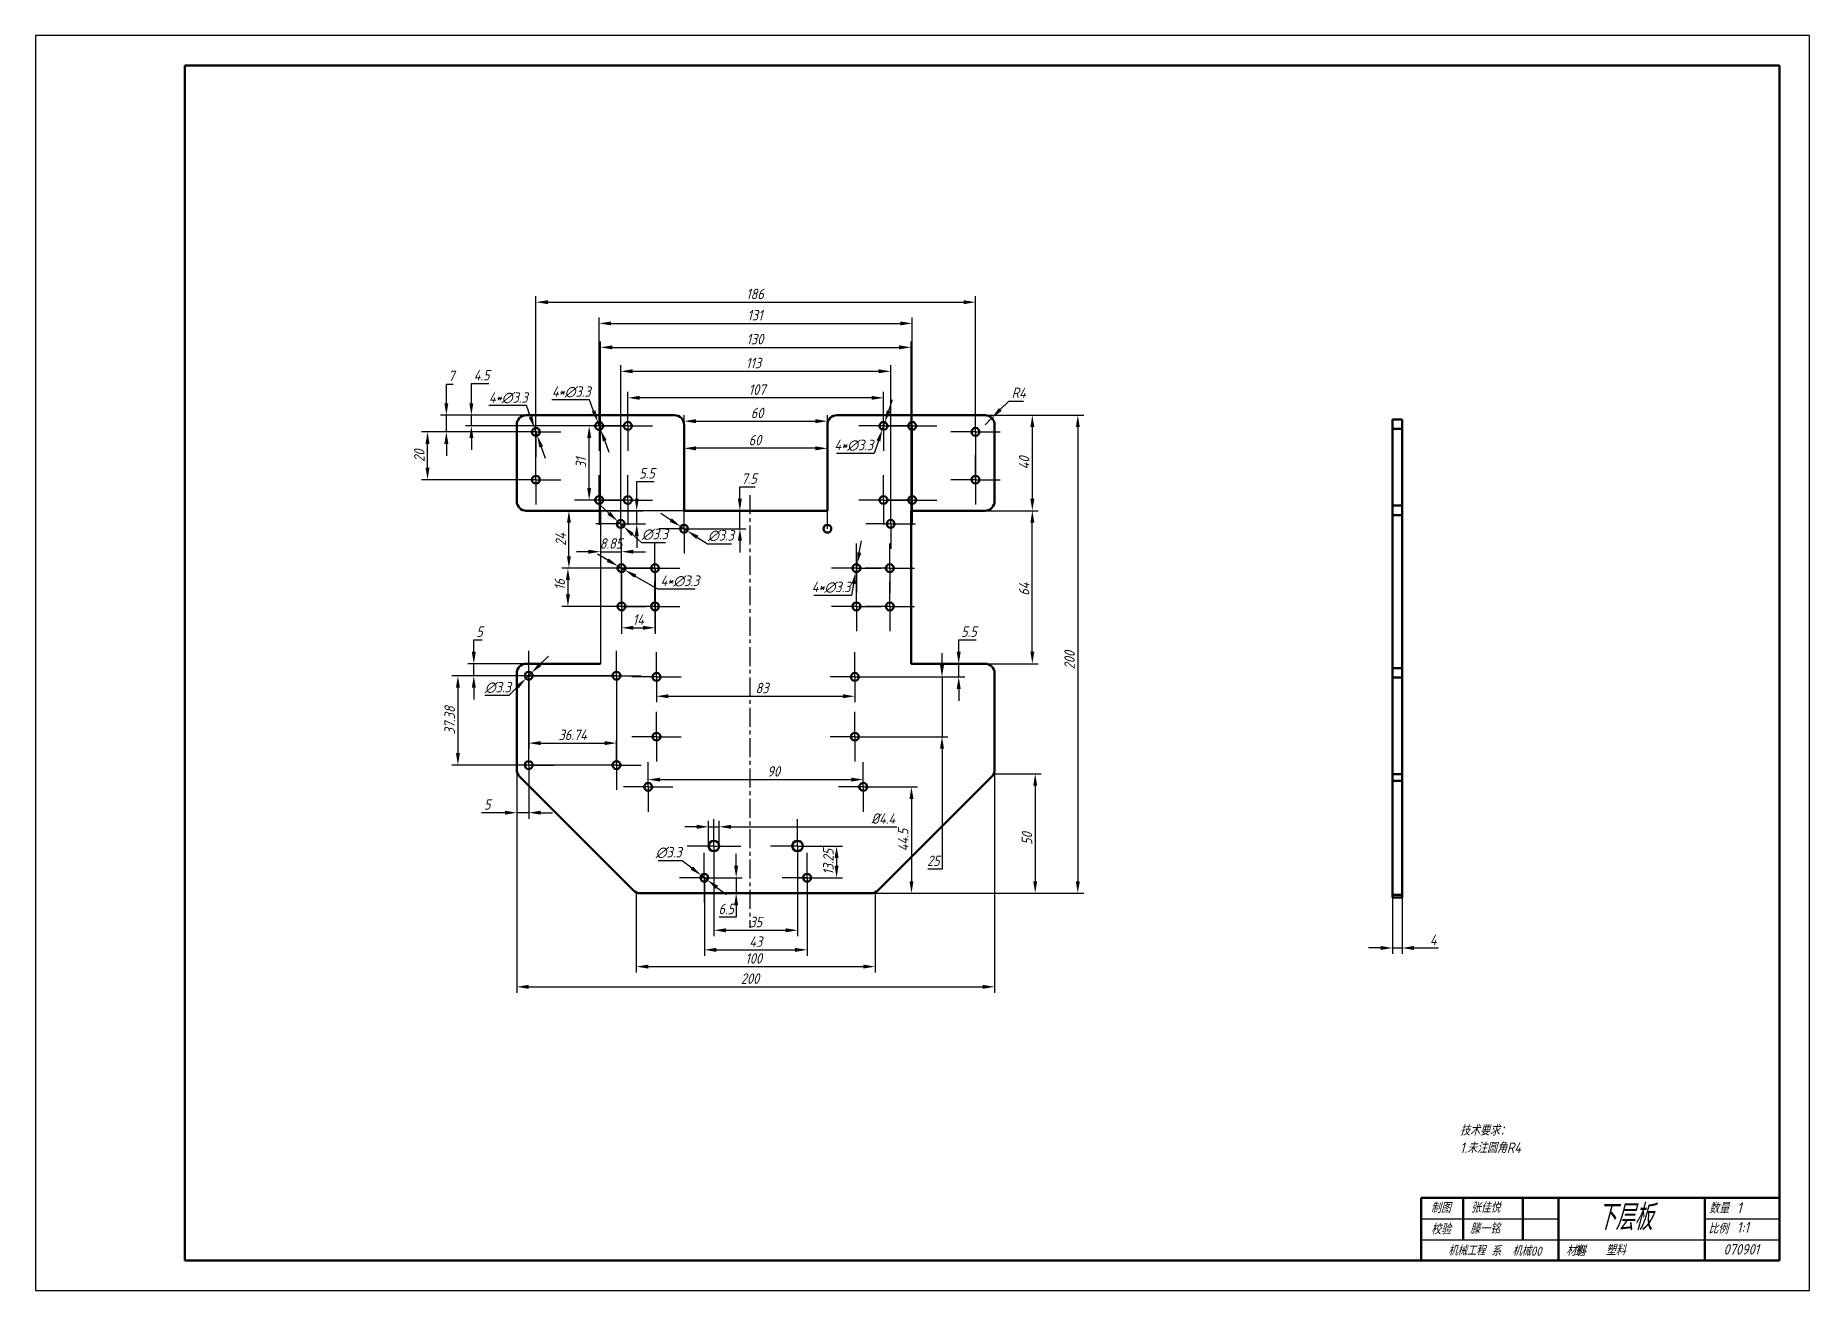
# Model space of a CAD drawing. Header units: millimetres. Extents: x 1 to 595, y 0 to 420.
import ezdxf
from ezdxf.enums import TextEntityAlignment as Align

# ---------------------------------------------------------------- set-up
doc = ezdxf.new("R2010")
doc.units = ezdxf.units.MM
doc.header["$PDSIZE"] = -1
doc.linetypes.add('CENTER', pattern=[10.16, 6.35, -1.27, 1.27, -1.27])
doc.layers.add('图框', color=7, linetype='Continuous')
doc.layers.add('细实线层', color=7, linetype='Continuous')
for name, color, linetype, lineweight in [('尺寸标注', 7, 'Continuous', 25), ('文字标注', 7, 'Continuous', 25), ('点画线', 1, 'CENTER', 25), ('粗实线', 7, 'Continuous', 50), ('粗实线层', 7, 'Continuous', 50), ('细实线', 3, 'Continuous', 25)]:
    doc.layers.add(name, color=color, linetype=linetype, lineweight=lineweight)
doc.styles.add('国标汉字3.5', font='gbeitc.shx', dxfattribs={"height": 3.5, "bigfont": 'gbcbig.shx'})
doc.dimstyles.new('国标尺寸', dxfattribs={"dimscale": 0, "dimtxt": 3.5, "dimasz": 4, "dimexe": 2, "dimexo": 0, "dimgap": 1, "dimtad": 1, "dimtoh": 1, "dimlfac": 1.25, "dimdsep": 46, "dimtxsty": '国标汉字3.5', "dimcen": 3.5, "dimaunit": 1, "dimadec": 0, "dimazin": 1, "dimtfac": 1, "dimtmove": 0, "dimatfit": 1, "dimfxl": 1, "dimarcsym": 2})

msp = doc.modelspace()

# ---------------------------------------------------------------- texts
at = {"layer": '尺寸标注', "insert": (477.925, 55.6851), "char_height": 3.5, "attachment_point": 1, "style": '国标汉字3.5'}
msp.add_mtext_dynamic_manual_height_columns('技术要求：\\P1.未注圆角R4', width=59.381468, gutter_width=17.5, heights=[0], dxfattribs=at)
at = {"layer": '尺寸标注', "insert": (526.7334, 15.6103), "char_height": 3.5, "attachment_point": 1, "style": '国标汉字3.5'}
msp.add_mtext('塑料', dxfattribs=at)
at = {"layer": '尺寸标注', "insert": (566.1676, 15.8418), "char_height": 3.5, "width": 10.755183, "attachment_point": 1, "style": '国标汉字3.5'}
msp.add_mtext('070901', dxfattribs=at)
at = {"layer": '文字标注', "style": '国标汉字3.5'}
msp.add_text('制图', height=3.5, dxfattribs=at).set_placement((471.4745, 26.2483), align=Align.CENTER)
for s, p in [('数量', (561.3007, 26.1699)), ('比例', (561.0537, 19.3228)), ('系             班', (488.3095, 11.7758)), ('材料', (513.466, 11.9314))]:
    msp.add_text(s, height=3.5, dxfattribs=at).set_placement(p)
msp.add_text('校验', height=3.5, dxfattribs=at).set_placement((471.5428, 21.0541), align=Align.MIDDLE)
at = {"layer": '文字标注', "attachment_point": 1, "style": '国标汉字3.5'}
for s, width, gutter_width, insert, char_height in [('张佳悦', 25.163898, 34.5315, (481.5804, 29.8221), 3.45315), ('下层板', 102.620159, 86.3697, (523.6609, 29.1394), 8.63697), ('1', 26.228607, 36.8756, (570.627, 29.8078), 3.6876), ('1:1', 24.823868, 35.7122, (570.627, 23.2359), 3.57122), ('机械工程', 45.830709, 31.1553, (473.9508, 15.1813), 3.11553), ('机械00', 34.259985, 30.9395, (495.4376, 15.04), 3.09395)]:
    msp.add_mtext_dynamic_manual_height_columns(s, width=width, gutter_width=gutter_width, heights=[0], dxfattribs=dict(at, insert=insert, char_height=char_height))
at = {"layer": '文字标注', "insert": (481.3254, 22.8098), "char_height": 3.5, "attachment_point": 1, "style": '国标汉字3.5'}
msp.add_mtext('滕一铭', dxfattribs=at)

# ---------------------------------------------------------------- blocks, each defined once
blk = doc.blocks.new('*D134')
at = {"layer": 'Defpoints', "color": 0, "linetype": 'Continuous', "transparency": 16777216}
for p in [(322.11, 173.26), (280.78, 133.26), (335.69, 133.26)]:
    blk.add_point(p, dxfattribs=at)
at = {"layer": '尺寸标注', "color": 0, "linetype": 'Continuous', "lineweight": -2, "transparency": 16777216}
for p, q in [((322.11, 173.26), (337.69, 173.26)), ((335.69, 169.26), (335.69, 137.26)), ((280.78, 133.26), (337.69, 133.26))]:
    blk.add_line(p, q, dxfattribs=at)
at = {"layer": '尺寸标注', "color": 0, "linetype": 'Continuous', "transparency": 16777216}
for points in [[(335.03, 169.26), (336.36, 169.26), (335.69, 173.26)], [(335.03, 137.26), (336.36, 137.26), (335.69, 133.26)]]:
    blk.add_solid(points, dxfattribs=at)
at = {"layer": '尺寸标注', "color": 0, "linetype": 'Continuous', "lineweight": 25, "transparency": 16777216, "insert": (331.19, 151.54), "char_height": 3.5, "attachment_point": 2, "rotation": 90, "style": '国标汉字3.5'}
blk.add_mtext('50', dxfattribs=at)
blk = doc.blocks.new('*D135')
at = {"layer": 'Defpoints', "color": 0, "linetype": 'Continuous', "transparency": 16777216}
for p in [(202.11, 133.26), (282.11, 133.26), (282.11, 108.71)]:
    blk.add_point(p, dxfattribs=at)
at = {"layer": '尺寸标注', "color": 0, "linetype": 'Continuous', "lineweight": -2, "transparency": 16777216}
for p, q in [((202.11, 133.26), (202.11, 106.71)), ((282.11, 133.26), (282.11, 106.71)), ((206.11, 108.71), (278.11, 108.71))]:
    blk.add_line(p, q, dxfattribs=at)
at = {"layer": '尺寸标注', "color": 0, "linetype": 'Continuous', "transparency": 16777216}
for points in [[(206.11, 109.38), (206.11, 108.05), (202.11, 108.71)], [(278.11, 109.38), (278.11, 108.05), (282.11, 108.71)]]:
    blk.add_solid(points, dxfattribs=at)
at = {"layer": '尺寸标注', "color": 0, "linetype": 'Continuous', "lineweight": 25, "transparency": 16777216, "insert": (241.41, 113.21), "char_height": 3.5, "attachment_point": 2, "style": '国标汉字3.5'}
blk.add_mtext('100', dxfattribs=at)
blk = doc.blocks.new('*D136')
at = {"layer": 'Defpoints', "color": 0, "linetype": 'Continuous', "transparency": 16777216}
for p in [(315.71, 331.07), (168.51, 287.66), (315.71, 287.66)]:
    blk.add_point(p, dxfattribs=at)
at = {"layer": '尺寸标注', "color": 0, "linetype": 'Continuous', "lineweight": -2, "transparency": 16777216}
for p, q in [((168.51, 287.66), (168.51, 333.07)), ((315.71, 287.66), (315.71, 333.07)), ((172.51, 331.07), (311.71, 331.07))]:
    blk.add_line(p, q, dxfattribs=at)
at = {"layer": '尺寸标注', "color": 0, "linetype": 'Continuous', "transparency": 16777216}
for points in [[(172.51, 331.74), (172.51, 330.41), (168.51, 331.07)], [(311.71, 331.74), (311.71, 330.41), (315.71, 331.07)]]:
    blk.add_solid(points, dxfattribs=at)
at = {"layer": '尺寸标注', "color": 0, "linetype": 'Continuous', "lineweight": 25, "transparency": 16777216, "insert": (241.85, 335.57), "char_height": 3.5, "attachment_point": 2, "style": '国标汉字3.5'}
blk.add_mtext('186', dxfattribs=at)
blk = doc.blocks.new('*D137')
at = {"layer": 'Defpoints', "color": 0, "linetype": 'Continuous', "transparency": 16777216}
for p in [(132.23, 287.66), (168.51, 287.66), (168.51, 271.66)]:
    blk.add_point(p, dxfattribs=at)
at = {"layer": '尺寸标注', "color": 0, "linetype": 'Continuous', "lineweight": -2, "transparency": 16777216}
for p, q in [((168.51, 287.66), (130.23, 287.66)), ((132.23, 275.66), (132.23, 283.66)), ((168.51, 271.66), (130.23, 271.66))]:
    blk.add_line(p, q, dxfattribs=at)
at = {"layer": '尺寸标注', "color": 0, "linetype": 'Continuous', "transparency": 16777216}
for points in [[(131.56, 283.66), (132.9, 283.66), (132.23, 287.66)], [(131.56, 275.66), (132.9, 275.66), (132.23, 271.66)]]:
    blk.add_solid(points, dxfattribs=at)
at = {"layer": '尺寸标注', "color": 0, "linetype": 'Continuous', "lineweight": 25, "transparency": 16777216, "insert": (127.73, 279.66), "char_height": 3.5, "attachment_point": 2, "rotation": 90, "style": '国标汉字3.5'}
blk.add_mtext('20', dxfattribs=at)
blk = doc.blocks.new('*D138')
at = {"layer": 'Defpoints', "color": 0, "linetype": 'Continuous', "transparency": 16777216}
for p in [(294.51, 323.96), (189.71, 289.66), (294.51, 289.66)]:
    blk.add_point(p, dxfattribs=at)
at = {"layer": '尺寸标注', "color": 0, "linetype": 'Continuous', "lineweight": -2, "transparency": 16777216}
for p, q in [((189.71, 289.66), (189.71, 325.96)), ((193.71, 323.96), (290.51, 323.96)), ((294.51, 289.66), (294.51, 325.96))]:
    blk.add_line(p, q, dxfattribs=at)
at = {"layer": '尺寸标注', "color": 0, "linetype": 'Continuous', "transparency": 16777216}
for points in [[(193.71, 324.63), (193.71, 323.29), (189.71, 323.96)], [(290.51, 324.63), (290.51, 323.29), (294.51, 323.96)]]:
    blk.add_solid(points, dxfattribs=at)
at = {"layer": '尺寸标注', "color": 0, "linetype": 'Continuous', "lineweight": 25, "transparency": 16777216, "insert": (241.85, 328.46), "char_height": 3.5, "attachment_point": 2, "style": '国标汉字3.5'}
blk.add_mtext('131', dxfattribs=at)
blk = doc.blocks.new('*D139')
at = {"layer": 'Defpoints', "color": 0, "linetype": 'Continuous', "transparency": 16777216}
for p in [(186.35, 289.66), (189.71, 289.66), (189.71, 264.86)]:
    blk.add_point(p, dxfattribs=at)
at = {"layer": '尺寸标注', "color": 0, "linetype": 'Continuous', "lineweight": -2, "transparency": 16777216}
for p, q in [((189.71, 289.66), (184.35, 289.66)), ((186.35, 268.86), (186.35, 285.66)), ((189.71, 264.86), (184.35, 264.86))]:
    blk.add_line(p, q, dxfattribs=at)
at = {"layer": '尺寸标注', "color": 0, "linetype": 'Continuous', "transparency": 16777216}
for points in [[(185.68, 285.66), (187.02, 285.66), (186.35, 289.66)], [(185.68, 268.86), (187.02, 268.86), (186.35, 264.86)]]:
    blk.add_solid(points, dxfattribs=at)
at = {"layer": '尺寸标注', "color": 0, "linetype": 'Continuous', "lineweight": 25, "transparency": 16777216, "insert": (181.85, 277.26), "char_height": 3.5, "attachment_point": 2, "rotation": 90, "style": '国标汉字3.5'}
blk.add_mtext('31', dxfattribs=at)
blk = doc.blocks.new('*D140')
at = {"layer": 'Defpoints', "color": 0, "linetype": 'Continuous', "transparency": 16777216}
for p in [(165.31, 293.26), (138.53, 287.66), (168.51, 287.66)]:
    blk.add_point(p, dxfattribs=at)
at = {"layer": '尺寸标注', "color": 0, "linetype": 'Continuous', "lineweight": -2, "transparency": 16777216}
for p, q in [((138.53, 297.26), (138.53, 303.64)), ((138.53, 303.64), (140.84, 303.64)), ((165.31, 293.26), (136.53, 293.26)), ((138.53, 287.66), (138.53, 293.26)), ((168.51, 287.66), (136.53, 287.66)), ((138.53, 283.66), (138.53, 279.66))]:
    blk.add_line(p, q, dxfattribs=at)
at = {"layer": '尺寸标注', "color": 0, "linetype": 'Continuous', "transparency": 16777216}
for points in [[(137.86, 297.26), (139.2, 297.26), (138.53, 293.26)], [(137.86, 283.66), (139.2, 283.66), (138.53, 287.66)]]:
    blk.add_solid(points, dxfattribs=at)
at = {"layer": '尺寸标注', "color": 0, "linetype": 'Continuous', "lineweight": 25, "transparency": 16777216, "insert": (140.19, 308.14), "char_height": 3.5, "attachment_point": 2, "style": '国标汉字3.5'}
blk.add_mtext('7', dxfattribs=at)
blk = doc.blocks.new('*D141')
at = {"layer": 'Defpoints', "color": 0, "linetype": 'Continuous', "transparency": 16777216}
for p in [(165.31, 293.26), (146.91, 289.66), (189.71, 289.66)]:
    blk.add_point(p, dxfattribs=at)
at = {"layer": '尺寸标注', "color": 0, "linetype": 'Continuous', "lineweight": -2, "transparency": 16777216}
for p, q in [((146.91, 297.26), (146.91, 303.87)), ((146.91, 303.87), (152.79, 303.87)), ((165.31, 293.26), (144.91, 293.26)), ((146.91, 289.66), (146.91, 293.26)), ((189.71, 289.66), (144.91, 289.66)), ((146.91, 285.66), (146.91, 281.66))]:
    blk.add_line(p, q, dxfattribs=at)
at = {"layer": '尺寸标注', "color": 0, "linetype": 'Continuous', "transparency": 16777216}
for points in [[(146.24, 297.26), (147.57, 297.26), (146.91, 293.26)], [(146.24, 285.66), (147.57, 285.66), (146.91, 289.66)]]:
    blk.add_solid(points, dxfattribs=at)
at = {"layer": '尺寸标注', "color": 0, "linetype": 'Continuous', "lineweight": 25, "transparency": 16777216, "insert": (150.35, 308.37), "char_height": 3.5, "attachment_point": 2, "style": '国标汉字3.5'}
blk.add_mtext('4.5', dxfattribs=at)
blk = doc.blocks.new('*D142')
at = {"layer": 'Defpoints', "color": 0, "linetype": 'Continuous', "transparency": 16777216}
for p in [(199.31, 299.06), (199.31, 289.66), (284.91, 289.66)]:
    blk.add_point(p, dxfattribs=at)
at = {"layer": '尺寸标注', "color": 0, "linetype": 'Continuous', "lineweight": -2, "transparency": 16777216}
for p, q in [((199.31, 289.66), (199.31, 301.06)), ((280.91, 299.06), (203.31, 299.06)), ((284.91, 289.66), (284.91, 301.06))]:
    blk.add_line(p, q, dxfattribs=at)
at = {"layer": '尺寸标注', "color": 0, "linetype": 'Continuous', "transparency": 16777216}
for points in [[(203.31, 299.72), (203.31, 298.39), (199.31, 299.06)], [(280.91, 299.72), (280.91, 298.39), (284.91, 299.06)]]:
    blk.add_solid(points, dxfattribs=at)
at = {"layer": '尺寸标注', "color": 0, "linetype": 'Continuous', "lineweight": 25, "transparency": 16777216, "insert": (242.56, 303.56), "char_height": 3.5, "attachment_point": 2, "style": '国标汉字3.5'}
blk.add_mtext('107', dxfattribs=at)
blk = doc.blocks.new('*D143')
at = {"layer": 'Defpoints', "color": 0, "linetype": 'Continuous', "transparency": 16777216}
for p in [(228.11, 149.06), (256.11, 149.06), (256.11, 120.87)]:
    blk.add_point(p, dxfattribs=at)
at = {"layer": '尺寸标注', "color": 0, "linetype": 'Continuous', "lineweight": -2, "transparency": 16777216}
for p, q in [((228.11, 149.06), (228.11, 118.87)), ((256.11, 149.06), (256.11, 118.87)), ((232.11, 120.87), (252.11, 120.87))]:
    blk.add_line(p, q, dxfattribs=at)
at = {"layer": '尺寸标注', "color": 0, "linetype": 'Continuous', "transparency": 16777216}
for points in [[(232.11, 121.54), (232.11, 120.2), (228.11, 120.87)], [(252.11, 121.54), (252.11, 120.2), (256.11, 120.87)]]:
    blk.add_solid(points, dxfattribs=at)
at = {"layer": '尺寸标注', "color": 0, "linetype": 'Continuous', "lineweight": 25, "transparency": 16777216, "insert": (242.11, 125.37), "char_height": 3.5, "attachment_point": 2, "style": '国标汉字3.5'}
blk.add_mtext('35', dxfattribs=at)
blk = doc.blocks.new('*D144')
at = {"layer": 'Defpoints', "color": 0, "linetype": 'Continuous', "transparency": 16777216}
for p in [(224.91, 138.46), (259.31, 138.46), (259.31, 114.32)]:
    blk.add_point(p, dxfattribs=at)
at = {"layer": '尺寸标注', "color": 0, "linetype": 'Continuous', "lineweight": -2, "transparency": 16777216}
for p, q in [((224.91, 138.46), (224.91, 112.32)), ((259.31, 138.46), (259.31, 112.32)), ((228.91, 114.32), (255.31, 114.32))]:
    blk.add_line(p, q, dxfattribs=at)
at = {"layer": '尺寸标注', "color": 0, "linetype": 'Continuous', "transparency": 16777216}
for points in [[(228.91, 114.99), (228.91, 113.65), (224.91, 114.32)], [(255.31, 114.99), (255.31, 113.65), (259.31, 114.32)]]:
    blk.add_solid(points, dxfattribs=at)
at = {"layer": '尺寸标注', "color": 0, "linetype": 'Continuous', "lineweight": 25, "transparency": 16777216, "insert": (242.11, 118.82), "char_height": 3.5, "attachment_point": 2, "style": '国标汉字3.5'}
blk.add_mtext('43', dxfattribs=at)
blk = doc.blocks.new('*D145')
at = {"layer": 'Defpoints', "color": 0, "linetype": 'Continuous', "transparency": 16777216}
for p in [(166.11, 206.06), (195.5, 206.06), (195.5, 183.51)]:
    blk.add_point(p, dxfattribs=at)
at = {"layer": '尺寸标注', "color": 0, "linetype": 'Continuous', "lineweight": -2, "transparency": 16777216}
for p, q in [((166.11, 206.06), (166.11, 181.51)), ((195.5, 206.06), (195.5, 181.51)), ((170.11, 183.51), (191.5, 183.51))]:
    blk.add_line(p, q, dxfattribs=at)
at = {"layer": '尺寸标注', "color": 0, "linetype": 'Continuous', "transparency": 16777216}
for points in [[(170.11, 184.18), (170.11, 182.84), (166.11, 183.51)], [(191.5, 184.18), (191.5, 182.84), (195.5, 183.51)]]:
    blk.add_solid(points, dxfattribs=at)
at = {"layer": '尺寸标注', "color": 0, "linetype": 'Continuous', "lineweight": 25, "transparency": 16777216, "insert": (180.8, 188.01), "char_height": 3.5, "attachment_point": 2, "style": '国标汉字3.5'}
blk.add_mtext('36.74', dxfattribs=at)
blk = doc.blocks.new('*D146')
at = {"layer": 'Defpoints', "color": 0, "linetype": 'Continuous', "transparency": 16777216}
for p in [(195.5, 206.06), (142.4, 176.16), (195.5, 176.16)]:
    blk.add_point(p, dxfattribs=at)
at = {"layer": '尺寸标注', "color": 0, "linetype": 'Continuous', "lineweight": -2, "transparency": 16777216}
for p, q in [((195.5, 206.06), (140.4, 206.06)), ((142.4, 202.06), (142.4, 180.16)), ((195.5, 176.16), (140.4, 176.16))]:
    blk.add_line(p, q, dxfattribs=at)
at = {"layer": '尺寸标注', "color": 0, "linetype": 'Continuous', "transparency": 16777216}
for points in [[(141.73, 202.06), (143.07, 202.06), (142.4, 206.06)], [(141.73, 180.16), (143.07, 180.16), (142.4, 176.16)]]:
    blk.add_solid(points, dxfattribs=at)
at = {"layer": '尺寸标注', "color": 0, "linetype": 'Continuous', "lineweight": 25, "transparency": 16777216, "insert": (137.9, 191.11), "char_height": 3.5, "attachment_point": 2, "rotation": 90, "style": '国标汉字3.5'}
blk.add_mtext('37.38', dxfattribs=at)
blk = doc.blocks.new('*D147')
at = {"layer": 'Defpoints', "color": 0, "transparency": 16777216}
for p in [(197.19, 242.06), (208.39, 242.06), (208.39, 222.1)]:
    blk.add_point(p, dxfattribs=at)
at = {"layer": '图框', "color": 0, "lineweight": -2, "transparency": 16777216}
for p, q in [((197.19, 242.06), (197.19, 220.1)), ((208.39, 242.06), (208.39, 220.1)), ((201.19, 222.1), (204.39, 222.1))]:
    blk.add_line(p, q, dxfattribs=at)
at = {"layer": '图框', "color": 0, "transparency": 16777216}
for points in [[(201.19, 222.76), (201.19, 221.43), (197.19, 222.1)], [(204.39, 222.76), (204.39, 221.43), (208.39, 222.1)]]:
    blk.add_solid(points, dxfattribs=at)
at = {"layer": '图框', "color": 0, "transparency": 16777216, "insert": (202.79, 226.6), "char_height": 3.5, "attachment_point": 2, "style": '国标汉字3.5'}
blk.add_mtext('14', dxfattribs=at)
blk = doc.blocks.new('*D148')
at = {"layer": 'Defpoints', "color": 0, "transparency": 16777216}
for p in [(208.39, 242.06), (179.24, 229.26), (208.39, 229.26)]:
    blk.add_point(p, dxfattribs=at)
at = {"layer": '图框', "color": 0, "lineweight": -2, "transparency": 16777216}
for p, q in [((208.39, 242.06), (177.24, 242.06)), ((179.24, 238.06), (179.24, 233.26)), ((208.39, 229.26), (177.24, 229.26))]:
    blk.add_line(p, q, dxfattribs=at)
at = {"layer": '图框', "color": 0, "transparency": 16777216}
for points in [[(178.57, 238.06), (179.9, 238.06), (179.24, 242.06)], [(178.57, 233.26), (179.9, 233.26), (179.24, 229.26)]]:
    blk.add_solid(points, dxfattribs=at)
at = {"layer": '图框', "color": 0, "transparency": 16777216, "insert": (174.74, 236.53), "char_height": 3.5, "attachment_point": 2, "rotation": 90, "style": '国标汉字3.5'}
blk.add_mtext('16', dxfattribs=at)
blk = doc.blocks.new('*D149')
at = {"layer": 'Defpoints', "color": 0, "linetype": 'Continuous', "transparency": 16777216}
for p in [(287.31, 307.95), (196.91, 256.86), (287.31, 256.86)]:
    blk.add_point(p, dxfattribs=at)
at = {"layer": '尺寸标注', "color": 0, "linetype": 'Continuous', "lineweight": -2, "transparency": 16777216}
for p, q in [((196.91, 256.86), (196.91, 309.95)), ((287.31, 256.86), (287.31, 309.95)), ((200.91, 307.95), (283.31, 307.95))]:
    blk.add_line(p, q, dxfattribs=at)
at = {"layer": '尺寸标注', "color": 0, "linetype": 'Continuous', "transparency": 16777216}
for points in [[(200.91, 308.62), (200.91, 307.28), (196.91, 307.95)], [(283.31, 308.62), (283.31, 307.28), (287.31, 307.95)]]:
    blk.add_solid(points, dxfattribs=at)
at = {"layer": '尺寸标注', "color": 0, "linetype": 'Continuous', "lineweight": 25, "transparency": 16777216, "insert": (241.37, 312.45), "char_height": 3.5, "attachment_point": 2, "style": '国标汉字3.5'}
blk.add_mtext('113', dxfattribs=at)
blk = doc.blocks.new('*D150')
at = {"layer": 'Defpoints', "color": 0, "linetype": 'Continuous', "transparency": 16777216}
for p in [(266.11, 291.25), (218.11, 255.26), (266.11, 255.26)]:
    blk.add_point(p, dxfattribs=at)
at = {"layer": '尺寸标注', "color": 0, "linetype": 'Continuous', "lineweight": -2, "transparency": 16777216}
for p, q in [((218.11, 255.26), (218.11, 293.25)), ((222.11, 291.25), (262.11, 291.25)), ((266.11, 255.26), (266.11, 293.25))]:
    blk.add_line(p, q, dxfattribs=at)
at = {"layer": '尺寸标注', "color": 0, "linetype": 'Continuous', "transparency": 16777216}
for points in [[(222.11, 291.92), (222.11, 290.58), (218.11, 291.25)], [(262.11, 291.92), (262.11, 290.58), (266.11, 291.25)]]:
    blk.add_solid(points, dxfattribs=at)
at = {"layer": '尺寸标注', "color": 0, "linetype": 'Continuous', "lineweight": 25, "transparency": 16777216, "insert": (242.56, 295.75), "char_height": 3.5, "attachment_point": 2, "style": '国标汉字3.5'}
blk.add_mtext('60', dxfattribs=at)
blk = doc.blocks.new('*D151')
at = {"layer": 'Defpoints', "color": 0, "linetype": 'Continuous', "transparency": 16777216}
for p in [(165.31, 210.06), (147.72, 206.06), (166.11, 206.06)]:
    blk.add_point(p, dxfattribs=at)
at = {"layer": '尺寸标注', "color": 0, "linetype": 'Continuous', "lineweight": -2, "transparency": 16777216}
for p, q in [((147.72, 214.06), (147.72, 218.06)), ((147.72, 218.06), (150.55, 218.06)), ((165.31, 210.06), (145.72, 210.06)), ((147.72, 206.06), (147.72, 210.06)), ((166.11, 206.06), (145.72, 206.06)), ((147.72, 202.06), (147.72, 198.06))]:
    blk.add_line(p, q, dxfattribs=at)
at = {"layer": '尺寸标注', "color": 0, "linetype": 'Continuous', "transparency": 16777216}
for points in [[(147.06, 214.06), (148.39, 214.06), (147.72, 210.06)], [(147.06, 202.06), (148.39, 202.06), (147.72, 206.06)]]:
    blk.add_solid(points, dxfattribs=at)
at = {"layer": '尺寸标注', "color": 0, "linetype": 'Continuous', "lineweight": 25, "transparency": 16777216, "insert": (149.64, 222.56), "char_height": 3.5, "attachment_point": 2, "style": '国标汉字3.5'}
blk.add_mtext('5', dxfattribs=at)
blk = doc.blocks.new('*D152')
at = {"layer": 'Defpoints', "color": 0, "linetype": 'Continuous', "transparency": 16777216}
for p in [(162.11, 174.59), (166.11, 176.16), (162.11, 160.22)]:
    blk.add_point(p, dxfattribs=at)
at = {"layer": '尺寸标注', "color": 0, "linetype": 'Continuous', "lineweight": -2, "transparency": 16777216}
for p, q in [((162.11, 174.59), (162.11, 158.22)), ((166.11, 176.16), (166.11, 158.22)), ((158.11, 160.22), (150.28, 160.22)), ((166.11, 160.22), (162.11, 160.22)), ((170.11, 160.22), (174.11, 160.22))]:
    blk.add_line(p, q, dxfattribs=at)
at = {"layer": '尺寸标注', "color": 0, "linetype": 'Continuous', "transparency": 16777216}
for points in [[(158.11, 160.89), (158.11, 159.56), (162.11, 160.22)], [(170.11, 160.89), (170.11, 159.56), (166.11, 160.22)]]:
    blk.add_solid(points, dxfattribs=at)
at = {"layer": '尺寸标注', "color": 0, "linetype": 'Continuous', "lineweight": 25, "transparency": 16777216, "insert": (152.2, 164.72), "char_height": 3.5, "attachment_point": 2, "style": '国标汉字3.5'}
blk.add_mtext('5', dxfattribs=at)
blk = doc.blocks.new('*D153')
at = {"layer": 'Defpoints', "color": 0, "linetype": 'Continuous', "transparency": 16777216}
for p in [(179.56, 261.26), (218.11, 261.26), (197.19, 242.06)]:
    blk.add_point(p, dxfattribs=at)
at = {"layer": '尺寸标注', "color": 0, "linetype": 'Continuous', "lineweight": -2, "transparency": 16777216}
for p, q in [((218.11, 261.26), (177.56, 261.26)), ((179.56, 246.06), (179.56, 257.26)), ((197.19, 242.06), (177.56, 242.06))]:
    blk.add_line(p, q, dxfattribs=at)
at = {"layer": '尺寸标注', "color": 0, "linetype": 'Continuous', "transparency": 16777216}
for points in [[(178.9, 257.26), (180.23, 257.26), (179.56, 261.26)], [(178.9, 246.06), (180.23, 246.06), (179.56, 242.06)]]:
    blk.add_solid(points, dxfattribs=at)
at = {"layer": '尺寸标注', "color": 0, "linetype": 'Continuous', "lineweight": 25, "transparency": 16777216, "insert": (175.06, 251.66), "char_height": 3.5, "attachment_point": 2, "rotation": 90, "style": '国标汉字3.5'}
blk.add_mtext('24', dxfattribs=at)
blk = doc.blocks.new('*D154')
at = {"layer": 'Defpoints', "color": 0, "linetype": 'Continuous', "transparency": 16777216}
for p in [(190.11, 261.26), (197.19, 247.57), (197.19, 242.06)]:
    blk.add_point(p, dxfattribs=at)
at = {"layer": '尺寸标注', "color": 0, "linetype": 'Continuous', "lineweight": -2, "transparency": 16777216}
for p, q in [((190.11, 261.26), (190.11, 245.57)), ((197.19, 242.06), (197.19, 249.57)), ((186.11, 247.57), (182.11, 247.57)), ((190.11, 247.57), (197.19, 247.57)), ((201.19, 247.57), (205.19, 247.57))]:
    blk.add_line(p, q, dxfattribs=at)
at = {"layer": '尺寸标注', "color": 0, "linetype": 'Continuous', "transparency": 16777216}
for points in [[(186.11, 248.23), (186.11, 246.9), (190.11, 247.57)], [(201.19, 248.23), (201.19, 246.9), (197.19, 247.57)]]:
    blk.add_solid(points, dxfattribs=at)
at = {"layer": '尺寸标注', "color": 0, "linetype": 'Continuous', "lineweight": 25, "transparency": 16777216, "insert": (193.65, 252.07), "char_height": 3.5, "attachment_point": 2, "style": '国标汉字3.5'}
blk.add_mtext('8.85', dxfattribs=at)
blk = doc.blocks.new('*D155')
at = {"layer": 'Defpoints', "color": 0, "linetype": 'Continuous', "transparency": 16777216}
for p in [(208.91, 205.66), (275.31, 205.66), (275.31, 199.19)]:
    blk.add_point(p, dxfattribs=at)
at = {"layer": '尺寸标注', "color": 0, "linetype": 'Continuous', "lineweight": -2, "transparency": 16777216}
for p, q in [((208.91, 205.66), (208.91, 197.19)), ((275.31, 205.66), (275.31, 197.19)), ((212.91, 199.19), (271.31, 199.19))]:
    blk.add_line(p, q, dxfattribs=at)
at = {"layer": '尺寸标注', "color": 0, "linetype": 'Continuous', "transparency": 16777216}
for points in [[(212.91, 199.86), (212.91, 198.52), (208.91, 199.19)], [(271.31, 199.86), (271.31, 198.52), (275.31, 199.19)]]:
    blk.add_solid(points, dxfattribs=at)
at = {"layer": '尺寸标注', "color": 0, "linetype": 'Continuous', "lineweight": 25, "transparency": 16777216, "insert": (244.22, 203.69), "char_height": 3.5, "attachment_point": 2, "style": '国标汉字3.5'}
blk.add_mtext('83', dxfattribs=at)
blk = doc.blocks.new('*D156')
at = {"layer": 'Defpoints', "color": 0, "linetype": 'Continuous', "transparency": 16777216}
for p in [(275.31, 205.66), (304.49, 205.66), (275.31, 185.66)]:
    blk.add_point(p, dxfattribs=at)
at = {"layer": '尺寸标注', "color": 0, "linetype": 'Continuous', "lineweight": -2, "transparency": 16777216}
for p, q in [((304.49, 209.66), (304.49, 213.66)), ((275.31, 205.66), (306.49, 205.66)), ((304.49, 205.66), (304.49, 185.66)), ((275.31, 185.66), (306.49, 185.66)), ((304.49, 181.66), (304.49, 141.36)), ((304.49, 141.36), (299.69, 141.36))]:
    blk.add_line(p, q, dxfattribs=at)
at = {"layer": '尺寸标注', "color": 0, "linetype": 'Continuous', "transparency": 16777216}
for points in [[(303.82, 209.66), (305.15, 209.66), (304.49, 205.66)], [(303.82, 181.66), (305.15, 181.66), (304.49, 185.66)]]:
    blk.add_solid(points, dxfattribs=at)
at = {"layer": '尺寸标注', "color": 0, "linetype": 'Continuous', "lineweight": 25, "transparency": 16777216, "insert": (301.59, 145.86), "char_height": 3.5, "attachment_point": 2, "style": '国标汉字3.5'}
blk.add_mtext('25', dxfattribs=at)
blk = doc.blocks.new('*D157')
at = {"layer": 'Defpoints', "color": 0, "linetype": 'Continuous', "transparency": 16777216}
for p in [(310.09, 210.06), (318.91, 210.06), (275.31, 205.66)]:
    blk.add_point(p, dxfattribs=at)
at = {"layer": '尺寸标注', "color": 0, "linetype": 'Continuous', "lineweight": -2, "transparency": 16777216}
for p, q in [((310.09, 214.06), (310.09, 218.06)), ((310.09, 218.06), (315.9, 218.06)), ((318.91, 210.06), (308.09, 210.06)), ((310.09, 205.66), (310.09, 210.06)), ((275.31, 205.66), (312.09, 205.66)), ((310.09, 201.66), (310.09, 197.66))]:
    blk.add_line(p, q, dxfattribs=at)
at = {"layer": '尺寸标注', "color": 0, "linetype": 'Continuous', "transparency": 16777216}
for points in [[(309.42, 214.06), (310.75, 214.06), (310.09, 210.06)], [(309.42, 201.66), (310.75, 201.66), (310.09, 205.66)]]:
    blk.add_solid(points, dxfattribs=at)
at = {"layer": '尺寸标注', "color": 0, "linetype": 'Continuous', "lineweight": 25, "transparency": 16777216, "insert": (313.49, 222.56), "char_height": 3.5, "attachment_point": 2, "style": '国标汉字3.5'}
blk.add_mtext('5.5', dxfattribs=at)
blk = doc.blocks.new('*D158')
at = {"layer": 'Defpoints', "color": 0, "linetype": 'Continuous', "transparency": 16777216}
for p in [(206.11, 168.86), (278.11, 171.3), (278.11, 168.86)]:
    blk.add_point(p, dxfattribs=at)
at = {"layer": '尺寸标注', "color": 0, "linetype": 'Continuous', "lineweight": -2, "transparency": 16777216}
for p, q in [((206.11, 168.86), (206.11, 173.3)), ((278.11, 168.86), (278.11, 173.3)), ((210.11, 171.3), (274.11, 171.3))]:
    blk.add_line(p, q, dxfattribs=at)
at = {"layer": '尺寸标注', "color": 0, "linetype": 'Continuous', "transparency": 16777216}
for points in [[(210.11, 171.96), (210.11, 170.63), (206.11, 171.3)], [(274.11, 171.96), (274.11, 170.63), (278.11, 171.3)]]:
    blk.add_solid(points, dxfattribs=at)
at = {"layer": '尺寸标注', "color": 0, "linetype": 'Continuous', "lineweight": 25, "transparency": 16777216, "insert": (248.1, 175.8), "char_height": 3.5, "attachment_point": 2, "style": '国标汉字3.5'}
blk.add_mtext('90', dxfattribs=at)
blk = doc.blocks.new('*D159')
at = {"layer": 'Defpoints', "color": 0, "linetype": 'Continuous', "transparency": 16777216}
for p in [(318.91, 293.26), (280.78, 133.26), (349.96, 133.26)]:
    blk.add_point(p, dxfattribs=at)
at = {"layer": '尺寸标注', "color": 0, "linetype": 'Continuous', "lineweight": -2, "transparency": 16777216}
for p, q in [((318.91, 293.26), (351.96, 293.26)), ((349.96, 289.26), (349.96, 137.26)), ((280.78, 133.26), (351.96, 133.26))]:
    blk.add_line(p, q, dxfattribs=at)
at = {"layer": '尺寸标注', "color": 0, "linetype": 'Continuous', "transparency": 16777216}
for points in [[(349.29, 289.26), (350.63, 289.26), (349.96, 293.26)], [(349.29, 137.26), (350.63, 137.26), (349.96, 133.26)]]:
    blk.add_solid(points, dxfattribs=at)
at = {"layer": '尺寸标注', "color": 0, "linetype": 'Continuous', "lineweight": 25, "transparency": 16777216, "insert": (345.46, 211.25), "char_height": 3.5, "attachment_point": 2, "rotation": 90, "style": '国标汉字3.5'}
blk.add_mtext('200', dxfattribs=at)
blk = doc.blocks.new('*D160')
at = {"layer": 'Defpoints', "color": 0, "linetype": 'Continuous', "transparency": 16777216}
for p in [(162.11, 174.59), (322.11, 174.59), (322.11, 101.94)]:
    blk.add_point(p, dxfattribs=at)
at = {"layer": '尺寸标注', "color": 0, "linetype": 'Continuous', "lineweight": -2, "transparency": 16777216}
for p, q in [((162.11, 174.59), (162.11, 99.94)), ((322.11, 174.59), (322.11, 99.94)), ((166.11, 101.94), (318.11, 101.94))]:
    blk.add_line(p, q, dxfattribs=at)
at = {"layer": '尺寸标注', "color": 0, "linetype": 'Continuous', "transparency": 16777216}
for points in [[(166.11, 102.61), (166.11, 101.28), (162.11, 101.94)], [(318.11, 102.61), (318.11, 101.28), (322.11, 101.94)]]:
    blk.add_solid(points, dxfattribs=at)
at = {"layer": '尺寸标注', "color": 0, "linetype": 'Continuous', "lineweight": 25, "transparency": 16777216, "insert": (240.2, 106.44), "char_height": 3.5, "attachment_point": 2, "style": '国标汉字3.5'}
blk.add_mtext('200', dxfattribs=at)
blk = doc.blocks.new('*D161')
at = {"layer": 'Defpoints', "color": 0, "linetype": 'Continuous', "transparency": 16777216}
for p in [(318.91, 261.26), (334.73, 261.26), (318.91, 210.06)]:
    blk.add_point(p, dxfattribs=at)
at = {"layer": '尺寸标注', "color": 0, "linetype": 'Continuous', "lineweight": -2, "transparency": 16777216}
for p, q in [((318.91, 261.26), (336.73, 261.26)), ((334.73, 214.06), (334.73, 257.26)), ((318.91, 210.06), (336.73, 210.06))]:
    blk.add_line(p, q, dxfattribs=at)
at = {"layer": '尺寸标注', "color": 0, "linetype": 'Continuous', "transparency": 16777216}
for points in [[(334.07, 257.26), (335.4, 257.26), (334.73, 261.26)], [(334.07, 214.06), (335.4, 214.06), (334.73, 210.06)]]:
    blk.add_solid(points, dxfattribs=at)
at = {"layer": '尺寸标注', "color": 0, "linetype": 'Continuous', "lineweight": 25, "transparency": 16777216, "insert": (330.23, 235.02), "char_height": 3.5, "attachment_point": 2, "rotation": 90, "style": '国标汉字3.5'}
blk.add_mtext('64', dxfattribs=at)
blk = doc.blocks.new('*D162')
at = {"layer": 'Defpoints', "color": 0, "linetype": 'Continuous', "transparency": 16777216}
for p in [(318.91, 293.26), (318.91, 261.26), (334.73, 261.26)]:
    blk.add_point(p, dxfattribs=at)
at = {"layer": '尺寸标注', "color": 0, "linetype": 'Continuous', "lineweight": -2, "transparency": 16777216}
for p, q in [((318.91, 293.26), (336.73, 293.26)), ((334.73, 289.26), (334.73, 265.26)), ((318.91, 261.26), (336.73, 261.26))]:
    blk.add_line(p, q, dxfattribs=at)
at = {"layer": '尺寸标注', "color": 0, "linetype": 'Continuous', "transparency": 16777216}
for points in [[(334.07, 289.26), (335.4, 289.26), (334.73, 293.26)], [(334.07, 265.26), (335.4, 265.26), (334.73, 261.26)]]:
    blk.add_solid(points, dxfattribs=at)
at = {"layer": '尺寸标注', "color": 0, "linetype": 'Continuous', "lineweight": 25, "transparency": 16777216, "insert": (330.23, 277.26), "char_height": 3.5, "attachment_point": 2, "rotation": 90, "style": '国标汉字3.5'}
blk.add_mtext('40', dxfattribs=at)
blk = doc.blocks.new('*D163')
at = {"layer": 'Defpoints', "color": 0, "linetype": 'Continuous', "transparency": 16777216}
for p in [(218.11, 290.06), (266.11, 290.06), (218.11, 282.16)]:
    blk.add_point(p, dxfattribs=at)
at = {"layer": '尺寸标注', "color": 0, "linetype": 'Continuous', "lineweight": -2, "transparency": 16777216}
for p, q in [((218.11, 290.06), (218.11, 280.16)), ((266.11, 290.06), (266.11, 280.16)), ((262.11, 282.16), (222.11, 282.16))]:
    blk.add_line(p, q, dxfattribs=at)
at = {"layer": '尺寸标注', "color": 0, "linetype": 'Continuous', "transparency": 16777216}
for points in [[(222.11, 282.83), (222.11, 281.49), (218.11, 282.16)], [(262.11, 282.83), (262.11, 281.49), (266.11, 282.16)]]:
    blk.add_solid(points, dxfattribs=at)
at = {"layer": '尺寸标注', "color": 0, "linetype": 'Continuous', "lineweight": 25, "transparency": 16777216, "insert": (241.85, 286.66), "char_height": 3.5, "attachment_point": 2, "style": '国标汉字3.5'}
blk.add_mtext('60', dxfattribs=at)
blk = doc.blocks.new('*D164')
at = {"layer": 'Defpoints', "color": 0, "linetype": 'Continuous', "transparency": 16777216}
for p in [(294.11, 315.95), (190.11, 261.26), (294.11, 261.26)]:
    blk.add_point(p, dxfattribs=at)
at = {"layer": '尺寸标注', "color": 0, "linetype": 'Continuous', "lineweight": -2, "transparency": 16777216}
for p, q in [((190.11, 261.26), (190.11, 317.95)), ((194.11, 315.95), (290.11, 315.95)), ((294.11, 261.26), (294.11, 317.95))]:
    blk.add_line(p, q, dxfattribs=at)
at = {"layer": '尺寸标注', "color": 0, "linetype": 'Continuous', "transparency": 16777216}
for points in [[(194.11, 316.62), (194.11, 315.29), (190.11, 315.95)], [(290.11, 316.62), (290.11, 315.29), (294.11, 315.95)]]:
    blk.add_solid(points, dxfattribs=at)
at = {"layer": '尺寸标注', "color": 0, "linetype": 'Continuous', "lineweight": 25, "transparency": 16777216, "insert": (241.85, 320.45), "char_height": 3.5, "attachment_point": 2, "style": '国标汉字3.5'}
blk.add_mtext('130', dxfattribs=at)
blk = doc.blocks.new('*D165')
at = {"layer": 'Defpoints', "color": 0, "linetype": 'Continuous', "transparency": 16777216}
for p in [(321.17, 292.33), (318.91, 290.06)]:
    blk.add_point(p, dxfattribs=at)
at = {"layer": '尺寸标注', "color": 0, "linetype": 'Continuous', "lineweight": -2, "transparency": 16777216}
for p, q in [((324, 295.15), (326.82, 297.98)), ((326.82, 297.98), (331.76, 297.98)), ((318.91, 290.06), (321.17, 292.33))]:
    blk.add_line(p, q, dxfattribs=at)
at = {"layer": '尺寸标注', "color": 0, "linetype": 'Continuous', "transparency": 16777216}
blk.add_solid([(323.53, 295.63), (324.47, 294.68), (321.17, 292.33)], dxfattribs=at)
at = {"layer": '尺寸标注', "color": 0, "linetype": 'Continuous', "lineweight": 25, "transparency": 16777216, "insert": (327.82, 302.48), "char_height": 3.5, "attachment_point": 1, "style": '国标汉字3.5'}
blk.add_mtext('R4', dxfattribs=at)
blk = doc.blocks.new('*D166')
at = {"layer": 'Defpoints', "color": 0, "linetype": 'Continuous', "transparency": 16777216}
for p in [(168.06, 288.91), (168.95, 286.42)]:
    blk.add_point(p, dxfattribs=at)
at = {"layer": '尺寸标注', "color": 0, "linetype": 'Continuous', "lineweight": -2, "transparency": 16777216}
for p, q in [((165.39, 296.44), (152.79, 296.44)), ((166.73, 292.68), (165.39, 296.44)), ((168.95, 286.42), (168.06, 288.91)), ((170.29, 282.65), (171.63, 278.88))]:
    blk.add_line(p, q, dxfattribs=at)
at = {"layer": '尺寸标注', "color": 0, "linetype": 'Continuous', "transparency": 16777216}
for points in [[(167.35, 292.9), (166.1, 292.45), (168.06, 288.91)], [(170.92, 282.87), (169.66, 282.43), (168.95, 286.42)]]:
    blk.add_solid(points, dxfattribs=at)
at = {"layer": '尺寸标注', "color": 0, "linetype": 'Continuous', "lineweight": 25, "transparency": 16777216, "insert": (152.79, 300.94), "char_height": 3.5, "attachment_point": 1, "style": '国标汉字3.5'}
blk.add_mtext('4*∅3.3', dxfattribs=at)
blk = doc.blocks.new('*D167')
at = {"layer": 'Defpoints', "color": 0, "linetype": 'Continuous', "transparency": 16777216}
for p in [(189.25, 290.9), (190.17, 288.43)]:
    blk.add_point(p, dxfattribs=at)
at = {"layer": '尺寸标注', "color": 0, "linetype": 'Continuous', "lineweight": -2, "transparency": 16777216}
for p, q in [((186.46, 298.4), (173.87, 298.4)), ((187.85, 294.65), (186.46, 298.4)), ((190.17, 288.43), (189.25, 290.9)), ((191.56, 284.68), (192.95, 280.93))]:
    blk.add_line(p, q, dxfattribs=at)
at = {"layer": '尺寸标注', "color": 0, "linetype": 'Continuous', "transparency": 16777216}
for points in [[(188.48, 294.88), (187.23, 294.42), (189.25, 290.9)], [(192.19, 284.91), (190.94, 284.44), (190.17, 288.43)]]:
    blk.add_solid(points, dxfattribs=at)
at = {"layer": '尺寸标注', "color": 0, "linetype": 'Continuous', "lineweight": 25, "transparency": 16777216, "insert": (173.87, 302.9), "char_height": 3.5, "attachment_point": 1, "style": '国标汉字3.5'}
blk.add_mtext('4*∅3.3', dxfattribs=at)
blk = doc.blocks.new('*D169')
at = {"layer": 'Defpoints', "color": 0, "linetype": 'Continuous', "transparency": 16777216}
for p in [(229.87, 155.5), (226.35, 149.06), (229.87, 149.06)]:
    blk.add_point(p, dxfattribs=at)
at = {"layer": '尺寸标注', "color": 0, "linetype": 'Continuous', "lineweight": -2, "transparency": 16777216}
for p, q in [((222.35, 155.5), (218.35, 155.5)), ((226.35, 149.06), (226.35, 157.5)), ((226.35, 155.5), (229.87, 155.5)), ((229.87, 149.06), (229.87, 157.5)), ((233.87, 155.5), (289.4, 155.5))]:
    blk.add_line(p, q, dxfattribs=at)
at = {"layer": '尺寸标注', "color": 0, "linetype": 'Continuous', "transparency": 16777216}
for points in [[(222.35, 156.17), (222.35, 154.83), (226.35, 155.5)], [(233.87, 156.17), (233.87, 154.83), (229.87, 155.5)]]:
    blk.add_solid(points, dxfattribs=at)
at = {"layer": '尺寸标注', "color": 0, "linetype": 'Continuous', "lineweight": 25, "transparency": 16777216, "insert": (284.79, 160), "char_height": 3.5, "attachment_point": 2, "style": '国标汉字3.5'}
blk.add_mtext('%%c4.4', dxfattribs=at)
blk = doc.blocks.new('*D170')
at = {"layer": 'Defpoints', "color": 0, "linetype": 'Continuous', "transparency": 16777216}
for p in [(165.17, 205.13), (167.04, 206.99)]:
    blk.add_point(p, dxfattribs=at)
at = {"layer": '尺寸标注', "color": 0, "linetype": 'Continuous', "lineweight": -2, "transparency": 16777216}
for p, q in [((169.88, 209.81), (172.72, 212.63)), ((162.33, 202.31), (159.5, 199.49)), ((167.04, 206.99), (165.17, 205.13)), ((159.5, 199.49), (151.42, 199.49))]:
    blk.add_line(p, q, dxfattribs=at)
at = {"layer": '尺寸标注', "color": 0, "linetype": 'Continuous', "transparency": 16777216}
for points in [[(169.41, 210.28), (170.35, 209.34), (167.04, 206.99)], [(161.86, 202.79), (162.8, 201.84), (165.17, 205.13)]]:
    blk.add_solid(points, dxfattribs=at)
at = {"layer": '尺寸标注', "color": 0, "linetype": 'Continuous', "lineweight": 25, "transparency": 16777216, "insert": (151.42, 203.99), "char_height": 3.5, "attachment_point": 1, "style": '国标汉字3.5'}
blk.add_mtext('∅3.3', dxfattribs=at)
blk = doc.blocks.new('*D171')
at = {"layer": 'Defpoints', "color": 0, "linetype": 'Continuous', "transparency": 16777216}
for p in [(196.04, 242.72), (198.33, 241.4)]:
    blk.add_point(p, dxfattribs=at)
at = {"layer": '尺寸标注', "color": 0, "linetype": 'Continuous', "lineweight": -2, "transparency": 16777216}
for p, q in [((192.58, 244.72), (189.11, 246.72)), ((196.04, 242.72), (198.33, 241.4)), ((201.79, 239.4), (209.23, 235.11)), ((209.23, 235.11), (221.82, 235.11))]:
    blk.add_line(p, q, dxfattribs=at)
at = {"layer": '尺寸标注', "color": 0, "linetype": 'Continuous', "transparency": 16777216}
for points in [[(192.91, 245.3), (192.25, 244.14), (196.04, 242.72)], [(202.13, 239.98), (201.46, 238.83), (198.33, 241.4)]]:
    blk.add_solid(points, dxfattribs=at)
at = {"layer": '尺寸标注', "color": 0, "linetype": 'Continuous', "lineweight": 25, "transparency": 16777216, "insert": (210.23, 239.61), "char_height": 3.5, "attachment_point": 1, "style": '国标汉字3.5'}
blk.add_mtext('4*∅3.3', dxfattribs=at)
blk = doc.blocks.new('SW_CENTERMARKSYMBOL_0')
at = {"layer": '图框', "color": 0}
for p, q in [((0, 1.25), (0, 2.075)), ((-1.25, 0), (-2.075, 0)), ((0, 0), (-1.25, 0)), ((0, 0), (0, 1.25)), ((0, 0), (0, -1.25)), ((0, 0), (1.25, 0)), ((1.25, 0), (2.075, 0)), ((0, -1.25), (0, -2.075))]:
    blk.add_line(p, q, dxfattribs=at)
blk = doc.blocks.new('SW_CENTERMARKSYMBOL_1')
at = {"layer": '图框', "color": 0}
for p, q in [((0, 1.25), (0, 2.075)), ((-1.25, 0), (-2.075, 0)), ((0, 0), (-1.25, 0)), ((0, 0), (0, 1.25)), ((0, 0), (0, -1.25)), ((0, 0), (1.25, 0)), ((1.25, 0), (2.075, 0)), ((0, -1.25), (0, -2.075))]:
    blk.add_line(p, q, dxfattribs=at)
blk = doc.blocks.new('SW_CENTERMARKSYMBOL_2')
at = {"layer": '图框', "color": 0}
for p, q in [((0, 1.25), (0, 2.075)), ((-1.25, 0), (-2.075, 0)), ((0, 0), (-1.25, 0)), ((0, 0), (0, 1.25)), ((0, 0), (0, -1.25)), ((0, 0), (1.25, 0)), ((1.25, 0), (2.075, 0)), ((0, -1.25), (0, -2.075))]:
    blk.add_line(p, q, dxfattribs=at)
blk = doc.blocks.new('SW_CENTERMARKSYMBOL_3')
at = {"layer": '图框', "color": 0}
for p, q in [((0, 1.25), (0, 2.075)), ((-1.25, 0), (-2.075, 0)), ((0, 0), (-1.25, 0)), ((0, 0), (0, 1.25)), ((0, 0), (0, -1.25)), ((0, 0), (1.25, 0)), ((1.25, 0), (2.075, 0)), ((0, -1.25), (0, -2.075))]:
    blk.add_line(p, q, dxfattribs=at)
blk = doc.blocks.new('SW_CENTERMARKSYMBOL_4')
at = {"layer": '图框', "color": 0}
for p, q in [((0, 1.25), (0, 2.075)), ((-1.25, 0), (-2.075, 0)), ((0, 0), (-1.25, 0)), ((0, 0), (0, 1.25)), ((0, 0), (0, -1.25)), ((0, 0), (1.25, 0)), ((1.25, 0), (2.075, 0)), ((0, -1.25), (0, -2.075))]:
    blk.add_line(p, q, dxfattribs=at)
blk = doc.blocks.new('SW_CENTERMARKSYMBOL_5')
at = {"layer": '图框', "color": 0}
for p, q in [((0, 1.25), (0, 2.075)), ((-1.25, 0), (-2.075, 0)), ((0, 0), (-1.25, 0)), ((0, 0), (0, 1.25)), ((0, 0), (0, -1.25)), ((0, 0), (1.25, 0)), ((1.25, 0), (2.075, 0)), ((0, -1.25), (0, -2.075))]:
    blk.add_line(p, q, dxfattribs=at)
blk = doc.blocks.new('SW_CENTERMARKSYMBOL_6')
at = {"layer": '图框', "color": 0}
for p, q in [((0, 1.25), (0, 2.075)), ((-1.25, 0), (-2.075, 0)), ((0, 0), (-1.25, 0)), ((0, 0), (0, 1.25)), ((0, 0), (0, -1.25)), ((0, 0), (1.25, 0)), ((1.25, 0), (2.075, 0)), ((0, -1.25), (0, -2.075))]:
    blk.add_line(p, q, dxfattribs=at)
blk = doc.blocks.new('SW_CENTERMARKSYMBOL_7')
at = {"layer": '图框', "color": 0}
for p, q in [((0, 1.25), (0, 2.075)), ((-1.25, 0), (-2.075, 0)), ((0, 0), (-1.25, 0)), ((0, 0), (0, 1.25)), ((0, 0), (0, -1.25)), ((0, 0), (1.25, 0)), ((1.25, 0), (2.075, 0)), ((0, -1.25), (0, -2.075))]:
    blk.add_line(p, q, dxfattribs=at)
blk = doc.blocks.new('SW_CENTERMARKSYMBOL_8')
at = {"layer": '图框', "color": 0}
for p, q in [((0, 1.25), (0, 2.075)), ((-1.25, 0), (-2.075, 0)), ((0, 0), (-1.25, 0)), ((0, 0), (0, 1.25)), ((0, 0), (0, -1.25)), ((0, 0), (1.25, 0)), ((1.25, 0), (2.075, 0)), ((0, -1.25), (0, -2.075))]:
    blk.add_line(p, q, dxfattribs=at)
blk = doc.blocks.new('SW_CENTERMARKSYMBOL_9')
at = {"layer": '图框', "color": 0}
for p, q in [((0, 1.25), (0, 2.075)), ((-1.25, 0), (-2.075, 0)), ((0, 0), (-1.25, 0)), ((0, 0), (0, 1.25)), ((0, 0), (0, -1.25)), ((0, 0), (1.25, 0)), ((1.25, 0), (2.075, 0)), ((0, -1.25), (0, -2.075))]:
    blk.add_line(p, q, dxfattribs=at)
blk = doc.blocks.new('SW_CENTERMARKSYMBOL_10')
at = {"layer": '图框', "color": 0}
for p, q in [((0, 1.25), (0, 2.075)), ((-1.25, 0), (-2.075, 0)), ((0, 0), (-1.25, 0)), ((0, 0), (0, 1.25)), ((0, 0), (0, -1.25)), ((0, 0), (1.25, 0)), ((1.25, 0), (2.075, 0)), ((0, -1.25), (0, -2.075))]:
    blk.add_line(p, q, dxfattribs=at)
blk = doc.blocks.new('SW_CENTERMARKSYMBOL_11')
at = {"layer": '图框', "color": 0}
for p, q in [((0, 1.25), (0, 2.075)), ((-1.25, 0), (-2.075, 0)), ((0, 0), (-1.25, 0)), ((0, 0), (0, 1.25)), ((0, 0), (0, -1.25)), ((0, 0), (1.25, 0)), ((1.25, 0), (2.075, 0)), ((0, -1.25), (0, -2.075))]:
    blk.add_line(p, q, dxfattribs=at)
blk = doc.blocks.new('SW_CENTERMARKSYMBOL_12')
at = {"layer": '图框', "color": 0}
for p, q in [((0, 1.25), (0, 2.075)), ((-1.25, 0), (-2.075, 0)), ((0, 0), (-1.25, 0)), ((0, 0), (0, 1.25)), ((0, 0), (0, -1.25)), ((0, 0), (1.25, 0)), ((1.25, 0), (2.075, 0)), ((0, -1.25), (0, -2.075))]:
    blk.add_line(p, q, dxfattribs=at)
blk = doc.blocks.new('SW_CENTERMARKSYMBOL_13')
at = {"layer": '图框', "color": 0}
for p, q in [((0, 1.25), (0, 2.075)), ((-1.25, 0), (-2.075, 0)), ((0, 0), (-1.25, 0)), ((0, 0), (0, 1.25)), ((0, 0), (0, -1.25)), ((0, 0), (1.25, 0)), ((1.25, 0), (2.075, 0)), ((0, -1.25), (0, -2.075))]:
    blk.add_line(p, q, dxfattribs=at)
blk = doc.blocks.new('SW_CENTERMARKSYMBOL_14')
at = {"layer": '图框', "color": 0}
for p, q in [((0, 1.25), (0, 2.25)), ((-1.25, 0), (-2.25, 0)), ((0, 0), (-1.25, 0)), ((0, 0), (0, 1.25)), ((0, 0), (0, -1.25)), ((0, 0), (1.25, 0)), ((1.25, 0), (2.25, 0)), ((0, -1.25), (0, -2.25))]:
    blk.add_line(p, q, dxfattribs=at)
blk = doc.blocks.new('SW_CENTERMARKSYMBOL_15')
at = {"layer": '图框', "color": 0}
for p, q in [((0, 1.25), (0, 2.25)), ((-1.25, 0), (-2.25, 0)), ((0, 0), (-1.25, 0)), ((0, 0), (0, 1.25)), ((0, 0), (0, -1.25)), ((0, 0), (1.25, 0)), ((1.25, 0), (2.25, 0)), ((0, -1.25), (0, -2.25))]:
    blk.add_line(p, q, dxfattribs=at)
blk = doc.blocks.new('SW_CENTERMARKSYMBOL_16')
at = {"layer": '图框', "color": 0}
for p, q in [((0, 1.25), (0, 2.075)), ((-1.25, 0), (-2.075, 0)), ((0, 0), (-1.25, 0)), ((0, 0), (0, 1.25)), ((0, 0), (0, -1.25)), ((0, 0), (1.25, 0)), ((1.25, 0), (2.075, 0)), ((0, -1.25), (0, -2.075))]:
    blk.add_line(p, q, dxfattribs=at)
blk = doc.blocks.new('SW_CENTERMARKSYMBOL_18')
at = {"layer": '图框', "color": 0}
for p, q in [((0, 1.25), (0, 2.075)), ((-1.25, 0), (-2.075, 0)), ((0, 0), (-1.25, 0)), ((0, 0), (0, 1.25)), ((0, 0), (0, -1.25)), ((0, 0), (1.25, 0)), ((1.25, 0), (2.075, 0)), ((0, -1.25), (0, -2.075))]:
    blk.add_line(p, q, dxfattribs=at)
blk = doc.blocks.new('SW_CENTERMARKSYMBOL_19')
at = {"layer": '图框', "color": 0}
for p, q in [((0, 1.25), (0, 2.075)), ((-1.25, 0), (-2.075, 0)), ((0, 0), (-1.25, 0)), ((0, 0), (0, 1.25)), ((0, 0), (0, -1.25)), ((0, 0), (1.25, 0)), ((1.25, 0), (2.075, 0)), ((0, -1.25), (0, -2.075))]:
    blk.add_line(p, q, dxfattribs=at)
blk = doc.blocks.new('SW_CENTERMARKSYMBOL_20')
at = {"layer": '图框', "color": 0}
for p, q in [((0, 1.25), (0, 2.075)), ((-1.25, 0), (-2.075, 0)), ((0, 0), (-1.25, 0)), ((0, 0), (0, 1.25)), ((0, 0), (0, -1.25)), ((0, 0), (1.25, 0)), ((1.25, 0), (2.075, 0)), ((0, -1.25), (0, -2.075))]:
    blk.add_line(p, q, dxfattribs=at)
blk = doc.blocks.new('SW_CENTERMARKSYMBOL_21')
at = {"layer": '图框', "color": 0}
for p, q in [((0, 1.25), (0, 2.075)), ((-1.25, 0), (-2.075, 0)), ((0, 0), (-1.25, 0)), ((0, 0), (0, 1.25)), ((0, 0), (0, -1.25)), ((0, 0), (1.25, 0)), ((1.25, 0), (2.075, 0)), ((0, -1.25), (0, -2.075))]:
    blk.add_line(p, q, dxfattribs=at)
blk = doc.blocks.new('SW_CENTERMARKSYMBOL_22')
at = {"layer": '图框', "color": 0}
for p, q in [((0, 1.25), (0, 2.075)), ((-1.25, 0), (-2.075, 0)), ((0, 0), (-1.25, 0)), ((0, 0), (0, 1.25)), ((0, 0), (0, -1.25)), ((0, 0), (1.25, 0)), ((1.25, 0), (2.075, 0)), ((0, -1.25), (0, -2.075))]:
    blk.add_line(p, q, dxfattribs=at)
blk = doc.blocks.new('SW_CENTERMARKSYMBOL_23')
at = {"layer": '图框', "color": 0}
for p, q in [((0, 1.25), (0, 2.075)), ((-1.25, 0), (-2.075, 0)), ((0, 0), (-1.25, 0)), ((0, 0), (0, 1.25)), ((0, 0), (0, -1.25)), ((0, 0), (1.25, 0)), ((1.25, 0), (2.075, 0)), ((0, -1.25), (0, -2.075))]:
    blk.add_line(p, q, dxfattribs=at)
blk = doc.blocks.new('SW_CENTERMARKSYMBOL_24')
at = {"layer": '图框', "color": 0}
for p, q in [((0, 1.25), (0, 2.075)), ((-1.25, 0), (-2.075, 0)), ((0, 0), (-1.25, 0)), ((0, 0), (0, 1.25)), ((0, 0), (0, -1.25)), ((0, 0), (1.25, 0)), ((1.25, 0), (2.075, 0)), ((0, -1.25), (0, -2.075))]:
    blk.add_line(p, q, dxfattribs=at)
blk = doc.blocks.new('SW_CENTERMARKSYMBOL_25')
at = {"layer": '图框', "color": 0}
for p, q in [((0, 1.25), (0, 2.075)), ((-1.25, 0), (-2.075, 0)), ((0, 0), (-1.25, 0)), ((0, 0), (0, 1.25)), ((0, 0), (0, -1.25)), ((0, 0), (1.25, 0)), ((1.25, 0), (2.075, 0)), ((0, -1.25), (0, -2.075))]:
    blk.add_line(p, q, dxfattribs=at)
blk = doc.blocks.new('SW_CENTERMARKSYMBOL_26')
at = {"layer": '图框', "color": 0}
for p, q in [((0, 1.25), (0, 2.075)), ((-1.25, 0), (-2.075, 0)), ((0, 0), (-1.25, 0)), ((0, 0), (0, 1.25)), ((0, 0), (0, -1.25)), ((0, 0), (1.25, 0)), ((1.25, 0), (2.075, 0)), ((0, -1.25), (0, -2.075))]:
    blk.add_line(p, q, dxfattribs=at)
blk = doc.blocks.new('SW_CENTERMARKSYMBOL_27')
at = {"layer": '图框', "color": 0}
for p, q in [((0, 1.25), (0, 2.075)), ((-1.25, 0), (-2.075, 0)), ((0, 0), (-1.25, 0)), ((0, 0), (0, 1.25)), ((0, 0), (0, -1.25)), ((0, 0), (1.25, 0)), ((1.25, 0), (2.075, 0)), ((0, -1.25), (0, -2.075))]:
    blk.add_line(p, q, dxfattribs=at)
blk = doc.blocks.new('SW_CENTERMARKSYMBOL_28')
at = {"layer": '图框', "color": 0}
for p, q in [((0, 1.25), (0, 2.075)), ((-1.25, 0), (-2.075, 0)), ((0, 0), (-1.25, 0)), ((0, 0), (0, 1.25)), ((0, 0), (0, -1.25)), ((0, 0), (1.25, 0)), ((1.25, 0), (2.075, 0)), ((0, -1.25), (0, -2.075))]:
    blk.add_line(p, q, dxfattribs=at)
blk = doc.blocks.new('SW_CENTERMARKSYMBOL_29')
at = {"layer": '图框', "color": 0}
for p, q in [((0, 1.25), (0, 2.075)), ((-1.25, 0), (-2.075, 0)), ((0, 0), (-1.25, 0)), ((0, 0), (0, 1.25)), ((0, 0), (0, -1.25)), ((0, 0), (1.25, 0)), ((1.25, 0), (2.075, 0)), ((0, -1.25), (0, -2.075))]:
    blk.add_line(p, q, dxfattribs=at)
blk = doc.blocks.new('SW_CENTERMARKSYMBOL_30')
at = {"layer": '图框', "color": 0}
for p, q in [((0, 1.25), (0, 2.075)), ((-1.25, 0), (-2.075, 0)), ((0, 0), (-1.25, 0)), ((0, 0), (0, 1.25)), ((0, 0), (0, -1.25)), ((0, 0), (1.25, 0)), ((1.25, 0), (2.075, 0)), ((0, -1.25), (0, -2.075))]:
    blk.add_line(p, q, dxfattribs=at)
blk = doc.blocks.new('SW_CENTERMARKSYMBOL_31')
at = {"layer": '图框', "color": 0}
for p, q in [((0, 1.25), (0, 2.075)), ((-1.25, 0), (-2.075, 0)), ((0, 0), (-1.25, 0)), ((0, 0), (0, 1.25)), ((0, 0), (0, -1.25)), ((0, 0), (1.25, 0)), ((1.25, 0), (2.075, 0)), ((0, -1.25), (0, -2.075))]:
    blk.add_line(p, q, dxfattribs=at)
blk = doc.blocks.new('SW_CENTERMARKSYMBOL_32')
at = {"layer": '图框', "color": 0}
for p, q in [((0, 1.25), (0, 2.075)), ((-1.25, 0), (-2.075, 0)), ((0, 0), (-1.25, 0)), ((0, 0), (0, 1.25)), ((0, 0), (0, -1.25)), ((0, 0), (1.25, 0)), ((1.25, 0), (2.075, 0)), ((0, -1.25), (0, -2.075))]:
    blk.add_line(p, q, dxfattribs=at)
blk = doc.blocks.new('SW_CENTERMARKSYMBOL_33')
at = {"layer": '图框', "color": 0}
for p, q in [((0, 1.25), (0, 2.075)), ((-1.25, 0), (-2.075, 0)), ((0, 0), (-1.25, 0)), ((0, 0), (0, 1.25)), ((0, 0), (0, -1.25)), ((0, 0), (1.25, 0)), ((1.25, 0), (2.075, 0)), ((0, -1.25), (0, -2.075))]:
    blk.add_line(p, q, dxfattribs=at)
blk = doc.blocks.new('SW_CENTERMARKSYMBOL_34')
at = {"layer": '图框', "color": 0}
for p, q in [((0, 1.25), (0, 2.075)), ((-1.25, 0), (-2.075, 0)), ((0, 0), (-1.25, 0)), ((0, 0), (0, 1.25)), ((0, 0), (0, -1.25)), ((0, 0), (1.25, 0)), ((1.25, 0), (2.075, 0)), ((0, -1.25), (0, -2.075))]:
    blk.add_line(p, q, dxfattribs=at)
blk = doc.blocks.new('SW_CENTERMARKSYMBOL_35')
at = {"layer": '图框', "color": 0}
for p, q in [((0, 1.25), (0, 2.075)), ((-1.25, 0), (-2.075, 0)), ((0, 0), (-1.25, 0)), ((0, 0), (0, 1.25)), ((0, 0), (0, -1.25)), ((0, 0), (1.25, 0)), ((1.25, 0), (2.075, 0)), ((0, -1.25), (0, -2.075))]:
    blk.add_line(p, q, dxfattribs=at)
blk = doc.blocks.new('SW_CENTERMARKSYMBOL_36')
at = {"layer": '图框', "color": 0}
for p, q in [((0, 1.25), (0, 2.075)), ((-1.25, 0), (-2.075, 0)), ((0, 0), (-1.25, 0)), ((0, 0), (0, 1.25)), ((0, 0), (0, -1.25)), ((0, 0), (1.25, 0)), ((1.25, 0), (2.075, 0)), ((0, -1.25), (0, -2.075))]:
    blk.add_line(p, q, dxfattribs=at)
blk = doc.blocks.new('SW_CENTERMARKSYMBOL_37')
at = {"layer": '图框', "color": 0}
for p, q in [((0, 1.25), (0, 2.075)), ((-1.25, 0), (-2.075, 0)), ((0, 0), (-1.25, 0)), ((0, 0), (0, 1.25)), ((0, 0), (0, -1.25)), ((0, 0), (1.25, 0)), ((1.25, 0), (2.075, 0)), ((0, -1.25), (0, -2.075))]:
    blk.add_line(p, q, dxfattribs=at)
blk = doc.blocks.new('*D173')
at = {"layer": 'Defpoints', "color": 0, "linetype": 'Continuous', "transparency": 16777216}
for p in [(455.32, 131.84), (458.52, 131.84), (455.32, 114.95)]:
    blk.add_point(p, dxfattribs=at)
at = {"layer": '尺寸标注', "color": 0, "linetype": 'Continuous', "lineweight": -2, "transparency": 16777216}
for p, q in [((455.32, 131.84), (455.32, 112.95)), ((458.52, 131.84), (458.52, 112.95)), ((451.32, 114.95), (447.32, 114.95)), ((455.32, 114.95), (458.52, 114.95)), ((462.52, 114.95), (470.7, 114.95))]:
    blk.add_line(p, q, dxfattribs=at)
at = {"layer": '尺寸标注', "color": 0, "linetype": 'Continuous', "transparency": 16777216}
for points in [[(451.32, 115.62), (451.32, 114.28), (455.32, 114.95)], [(462.52, 115.62), (462.52, 114.28), (458.52, 114.95)]]:
    blk.add_solid(points, dxfattribs=at)
at = {"layer": '尺寸标注', "color": 0, "linetype": 'Continuous', "lineweight": 25, "transparency": 16777216, "insert": (468.97, 119.45), "char_height": 3.5, "attachment_point": 2, "style": '国标汉字3.5'}
blk.add_mtext('4', dxfattribs=at)
blk = doc.blocks.new('*D175')
at = {"layer": 'Defpoints', "color": 0, "linetype": 'Continuous', "transparency": 16777216}
for p in [(284.48, 288.41), (285.33, 290.91)]:
    blk.add_point(p, dxfattribs=at)
at = {"layer": '尺寸标注', "color": 0, "linetype": 'Continuous', "lineweight": -2, "transparency": 16777216}
for p, q in [((286.63, 294.7), (287.92, 298.48)), ((285.33, 290.91), (284.48, 288.41)), ((281.75, 280.41), (269.15, 280.41)), ((283.19, 284.63), (281.75, 280.41))]:
    blk.add_line(p, q, dxfattribs=at)
at = {"layer": '尺寸标注', "color": 0, "linetype": 'Continuous', "transparency": 16777216}
for points in [[(285.99, 294.91), (287.26, 294.48), (285.33, 290.91)], [(282.56, 284.84), (283.82, 284.41), (284.48, 288.41)]]:
    blk.add_solid(points, dxfattribs=at)
at = {"layer": '尺寸标注', "color": 0, "linetype": 'Continuous', "lineweight": 25, "transparency": 16777216, "insert": (274.95, 283.16), "char_height": 3.5, "attachment_point": 5, "style": '国标汉字3.5'}
blk.add_mtext('4*∅3.3', dxfattribs=at)
blk = doc.blocks.new('*D176')
at = {"layer": 'Defpoints', "color": 0, "linetype": 'Continuous', "transparency": 16777216}
for p in [(275.59, 240.76), (276.07, 243.36)]:
    blk.add_point(p, dxfattribs=at)
at = {"layer": '尺寸标注', "color": 0, "linetype": 'Continuous', "lineweight": -2, "transparency": 16777216}
for p, q in [((276.79, 247.29), (277.51, 251.23)), ((276.07, 243.36), (275.59, 240.76)), ((274.14, 232.9), (261.55, 232.9)), ((274.86, 236.83), (274.14, 232.9))]:
    blk.add_line(p, q, dxfattribs=at)
at = {"layer": '尺寸标注', "color": 0, "linetype": 'Continuous', "transparency": 16777216}
for points in [[(276.13, 247.42), (277.45, 247.17), (276.07, 243.36)], [(274.21, 236.95), (275.52, 236.71), (275.59, 240.76)]]:
    blk.add_solid(points, dxfattribs=at)
at = {"layer": '尺寸标注', "color": 0, "linetype": 'Continuous', "lineweight": 25, "transparency": 16777216, "insert": (267.34, 235.65), "char_height": 3.5, "attachment_point": 5, "style": '国标汉字3.5'}
blk.add_mtext('4*∅3.3', dxfattribs=at)
blk = doc.blocks.new('*D177')
at = {"layer": 'Defpoints', "color": 0, "linetype": 'Continuous', "transparency": 16777216}
for p in [(195.93, 257.75), (197.89, 255.98)]:
    blk.add_point(p, dxfattribs=at)
at = {"layer": '尺寸标注', "color": 0, "linetype": 'Continuous', "lineweight": -2, "transparency": 16777216}
for p, q in [((192.96, 260.43), (190, 263.12)), ((195.93, 257.75), (197.89, 255.98)), ((200.85, 253.29), (203.82, 250.61)), ((203.82, 250.61), (211.89, 250.61))]:
    blk.add_line(p, q, dxfattribs=at)
at = {"layer": '尺寸标注', "color": 0, "linetype": 'Continuous', "transparency": 16777216}
for points in [[(193.41, 260.93), (192.51, 259.94), (195.93, 257.75)], [(201.3, 253.79), (200.4, 252.8), (197.89, 255.98)]]:
    blk.add_solid(points, dxfattribs=at)
at = {"layer": '尺寸标注', "color": 0, "linetype": 'Continuous', "lineweight": 25, "transparency": 16777216, "insert": (208.35, 253.36), "char_height": 3.5, "attachment_point": 5, "style": '国标汉字3.5'}
blk.add_mtext('∅3.3', dxfattribs=at)
blk = doc.blocks.new('*D178')
at = {"layer": 'Defpoints', "color": 0, "linetype": 'Continuous', "transparency": 16777216}
for p in [(217, 255.98), (219.21, 254.54)]:
    blk.add_point(p, dxfattribs=at)
at = {"layer": '尺寸标注', "color": 0, "linetype": 'Continuous', "lineweight": -2, "transparency": 16777216}
for p, q in [((213.65, 258.16), (210.29, 260.34)), ((217, 255.98), (219.21, 254.54)), ((222.57, 252.36), (225.92, 250.18)), ((225.92, 250.18), (233.99, 250.18))]:
    blk.add_line(p, q, dxfattribs=at)
at = {"layer": '尺寸标注', "color": 0, "linetype": 'Continuous', "transparency": 16777216}
for points in [[(214.01, 258.72), (213.28, 257.6), (217, 255.98)], [(222.93, 252.92), (222.2, 251.8), (219.21, 254.54)]]:
    blk.add_solid(points, dxfattribs=at)
at = {"layer": '尺寸标注', "color": 0, "linetype": 'Continuous', "lineweight": 25, "transparency": 16777216, "insert": (230.46, 252.93), "char_height": 3.5, "attachment_point": 5, "style": '国标汉字3.5'}
blk.add_mtext('∅3.3', dxfattribs=at)
blk = doc.blocks.new('*D179')
at = {"layer": 'Defpoints', "color": 0, "linetype": 'Continuous', "transparency": 16777216}
for p in [(223.86, 139.27), (225.95, 137.66)]:
    blk.add_point(p, dxfattribs=at)
at = {"layer": '尺寸标注', "color": 0, "linetype": 'Continuous', "lineweight": -2, "transparency": 16777216}
for p, q in [((217.51, 144.13), (209.44, 144.13)), ((220.68, 141.7), (217.51, 144.13)), ((225.95, 137.66), (223.86, 139.27)), ((229.13, 135.23), (232.3, 132.79))]:
    blk.add_line(p, q, dxfattribs=at)
at = {"layer": '尺寸标注', "color": 0, "linetype": 'Continuous', "transparency": 16777216}
for points in [[(221.09, 142.23), (220.28, 141.17), (223.86, 139.27)], [(229.53, 135.75), (228.72, 134.7), (225.95, 137.66)]]:
    blk.add_solid(points, dxfattribs=at)
at = {"layer": '尺寸标注', "color": 0, "linetype": 'Continuous', "lineweight": 25, "transparency": 16777216, "insert": (212.97, 146.88), "char_height": 3.5, "attachment_point": 5, "style": '国标汉字3.5'}
blk.add_mtext('∅3.3', dxfattribs=at)
blk = doc.blocks.new('*D182')
at = {"layer": 'Defpoints', "color": 0, "linetype": 'Continuous', "transparency": 16777216}
for p in [(224.91, 138.46), (224.91, 133.26), (235.57, 133.26)]:
    blk.add_point(p, dxfattribs=at)
at = {"layer": '尺寸标注', "color": 0, "linetype": 'Continuous', "lineweight": -2, "transparency": 16777216}
for p, q in [((235.57, 142.46), (235.57, 146.46)), ((224.91, 138.46), (237.57, 138.46)), ((235.57, 138.46), (235.57, 133.26)), ((224.91, 133.26), (237.57, 133.26)), ((235.57, 125.26), (229.9, 125.26)), ((235.57, 129.26), (235.57, 125.26))]:
    blk.add_line(p, q, dxfattribs=at)
at = {"layer": '尺寸标注', "color": 0, "linetype": 'Continuous', "transparency": 16777216}
for points in [[(234.9, 142.46), (236.23, 142.46), (235.57, 138.46)], [(234.9, 129.26), (236.23, 129.26), (235.57, 133.26)]]:
    blk.add_solid(points, dxfattribs=at)
at = {"layer": '尺寸标注', "color": 0, "linetype": 'Continuous', "lineweight": 25, "transparency": 16777216, "insert": (232.23, 128.01), "char_height": 3.5, "attachment_point": 5, "style": '国标汉字3.5'}
blk.add_mtext('6.5', dxfattribs=at)
blk = doc.blocks.new('*D183')
at = {"layer": 'Defpoints', "color": 0, "linetype": 'Continuous', "transparency": 16777216}
for p in [(256.11, 149.06), (256.11, 138.46), (269.19, 138.46)]:
    blk.add_point(p, dxfattribs=at)
at = {"layer": '尺寸标注', "color": 0, "linetype": 'Continuous', "lineweight": -2, "transparency": 16777216}
for p, q in [((256.11, 149.06), (271.19, 149.06)), ((269.19, 145.06), (269.19, 142.46)), ((256.11, 138.46), (271.19, 138.46))]:
    blk.add_line(p, q, dxfattribs=at)
at = {"layer": '尺寸标注', "color": 0, "linetype": 'Continuous', "transparency": 16777216}
for points in [[(268.52, 145.06), (269.85, 145.06), (269.19, 149.06)], [(268.52, 142.46), (269.85, 142.46), (269.19, 138.46)]]:
    blk.add_solid(points, dxfattribs=at)
at = {"layer": '尺寸标注', "color": 0, "linetype": 'Continuous', "lineweight": 25, "transparency": 16777216, "insert": (266.44, 143.76), "char_height": 3.5, "attachment_point": 5, "rotation": 90, "style": '国标汉字3.5'}
blk.add_mtext('13.25', dxfattribs=at)
blk = doc.blocks.new('*D184')
at = {"layer": 'Defpoints', "color": 0, "linetype": 'Continuous', "transparency": 16777216}
for p in [(278.11, 168.86), (278.11, 133.26), (294.26, 133.26)]:
    blk.add_point(p, dxfattribs=at)
at = {"layer": '尺寸标注', "color": 0, "linetype": 'Continuous', "lineweight": -2, "transparency": 16777216}
for p, q in [((278.11, 168.86), (296.26, 168.86)), ((294.26, 164.86), (294.26, 137.26)), ((278.11, 133.26), (296.26, 133.26))]:
    blk.add_line(p, q, dxfattribs=at)
at = {"layer": '尺寸标注', "color": 0, "linetype": 'Continuous', "transparency": 16777216}
for points in [[(293.6, 164.86), (294.93, 164.86), (294.26, 168.86)], [(293.6, 137.26), (294.93, 137.26), (294.26, 133.26)]]:
    blk.add_solid(points, dxfattribs=at)
at = {"layer": '尺寸标注', "color": 0, "linetype": 'Continuous', "lineweight": 25, "transparency": 16777216, "insert": (291.51, 151.06), "char_height": 3.5, "attachment_point": 5, "rotation": 90, "style": '国标汉字3.5'}
blk.add_mtext('44.5', dxfattribs=at)
blk = doc.blocks.new('*D185')
at = {"layer": 'Defpoints', "color": 0, "linetype": 'Continuous', "transparency": 16777216}
for p in [(218.11, 261.26), (236.81, 261.26), (218.11, 255.26)]:
    blk.add_point(p, dxfattribs=at)
at = {"layer": '尺寸标注', "color": 0, "linetype": 'Continuous', "lineweight": -2, "transparency": 16777216}
for p, q in [((236.81, 265.26), (236.81, 269.26)), ((236.81, 269.26), (241.97, 269.26)), ((218.11, 261.26), (238.81, 261.26)), ((236.81, 255.26), (236.81, 261.26)), ((218.11, 255.26), (238.81, 255.26)), ((236.81, 251.26), (236.81, 247.26))]:
    blk.add_line(p, q, dxfattribs=at)
at = {"layer": '尺寸标注', "color": 0, "linetype": 'Continuous', "transparency": 16777216}
for points in [[(236.14, 265.26), (237.48, 265.26), (236.81, 261.26)], [(236.14, 251.26), (237.48, 251.26), (236.81, 255.26)]]:
    blk.add_solid(points, dxfattribs=at)
at = {"layer": '尺寸标注', "color": 0, "linetype": 'Continuous', "lineweight": 25, "transparency": 16777216, "insert": (239.89, 272.01), "char_height": 3.5, "attachment_point": 5, "style": '国标汉字3.5'}
blk.add_mtext('7.5', dxfattribs=at)
blk = doc.blocks.new('*D186')
at = {"layer": 'Defpoints', "color": 0, "linetype": 'Continuous', "transparency": 16777216}
for p in [(190.11, 261.26), (196.91, 256.86), (202.28, 256.86)]:
    blk.add_point(p, dxfattribs=at)
at = {"layer": '尺寸标注', "color": 0, "linetype": 'Continuous', "lineweight": -2, "transparency": 16777216}
for p, q in [((202.28, 265.26), (202.28, 271.06)), ((202.28, 271.06), (208.1, 271.06)), ((190.11, 261.26), (204.28, 261.26)), ((196.91, 256.86), (204.28, 256.86)), ((202.28, 256.86), (202.28, 261.26)), ((202.28, 252.86), (202.28, 248.86))]:
    blk.add_line(p, q, dxfattribs=at)
at = {"layer": '尺寸标注', "color": 0, "linetype": 'Continuous', "transparency": 16777216}
for points in [[(201.62, 265.26), (202.95, 265.26), (202.28, 261.26)], [(201.62, 252.86), (202.95, 252.86), (202.28, 256.86)]]:
    blk.add_solid(points, dxfattribs=at)
at = {"layer": '尺寸标注', "color": 0, "linetype": 'Continuous', "lineweight": 25, "transparency": 16777216, "insert": (205.69, 273.81), "char_height": 3.5, "attachment_point": 5, "style": '国标汉字3.5'}
blk.add_mtext('5.5', dxfattribs=at)

# ---------------------------------------------------------------- dimensions: what is measured, and where the dimension line sits
at = {"layer": '图框'}
dim = msp.add_linear_dim(base=(179.2352, 229.2624), p1=(208.3867, 242.0624), p2=(208.3867, 229.2624), angle=90, dimstyle='国标尺寸', override={"dimscale": 1}, dxfattribs=at)
dim.commit()
dim.dimension.update_dxf_attribs({"geometry": '*D148', "text_midpoint": (179.2352, 236.5333), "dimtype": 160})
dim = msp.add_linear_dim(base=(208.3867, 222.0977), p1=(197.1867, 242.0624), p2=(208.3867, 242.0624), dimstyle='国标尺寸', override={"dimscale": 1}, dxfattribs=at)
dim.commit()
dim.dimension.update_dxf_attribs({"geometry": '*D147', "text_midpoint": (202.7867, 222.0977), "dimtype": 160})
at = {"layer": '尺寸标注', "linetype": 'Continuous', "lineweight": 25}
for base, p1, p2, text, picture, middle in [((315.7067, 331.073), (168.5067, 287.6624), (315.7067, 287.6624), '186', '*D136', (241.8476, 331.073)), ((287.3067, 307.9512), (196.9067, 256.8624), (287.3067, 256.8624), '113', '*D149', (241.3687, 307.9512)), ((229.8667, 155.5015), (226.3467, 149.0624), (229.8667, 149.0624), '%%c<>', '*D169', (284.79, 155.5015))]:
    dim = msp.add_linear_dim(base=base, p1=p1, p2=p2, text=text, dimstyle='国标尺寸', override={"dimscale": 1}, dxfattribs=at)
    dim.commit()
    dim.dimension.update_dxf_attribs({"geometry": picture, "text_midpoint": middle, "dimtype": 160})
for base, p1, p2, picture, middle in [((294.5067, 323.9586), (189.7067, 289.6624), (294.5067, 289.6624), '*D138', (241.8476, 323.9586)), ((294.1067, 315.9549), (190.1067, 261.2624), (294.1067, 261.2624), '*D164', (241.8476, 315.9549)), ((199.3067, 299.0583), (284.9067, 289.6624), (199.3067, 289.6624), '*D142', (242.5641, 299.0583)), ((266.1067, 291.2489), (218.1067, 255.2624), (266.1067, 255.2624), '*D150', (242.5641, 291.2489)), ((218.1067, 282.1616), (266.1067, 290.0624), (218.1067, 290.0624), '*D163', (241.8476, 282.1616)), ((197.1867, 247.5674), (190.1067, 261.2624), (197.1867, 242.0624), '*D154', (193.6467, 247.5674)), ((195.4987, 183.5089), (166.1067, 206.0624), (195.4987, 206.0624), '*D145', (180.8027, 183.5089)), ((275.3067, 199.1891), (208.9067, 205.6624), (275.3067, 205.6624), '*D155', (244.2151, 199.1891)), ((162.1067, 160.2224), (166.1067, 176.1584), (162.1067, 174.5879), '*D152', (152.1952, 160.2224)), ((322.1067, 101.9431), (162.1067, 174.5879), (322.1067, 174.5879), '*D160', (240.1987, 101.9431)), ((278.1067, 171.2963), (206.1067, 168.8624), (278.1067, 168.8624), '*D158', (248.1038, 171.2963)), ((256.1067, 120.8708), (228.1067, 149.0624), (256.1067, 149.0624), '*D143', (242.1067, 120.8708)), ((259.3067, 114.3185), (224.9067, 138.4624), (259.3067, 138.4624), '*D144', (242.1067, 114.3185)), ((282.1067, 108.7133), (202.1067, 133.2624), (282.1067, 133.2624), '*D135', (241.4073, 108.7133)), ((455.315, 114.9493), (458.515, 131.8418), (455.315, 131.8418), '*D173', (468.9683, 114.9493))]:
    dim = msp.add_linear_dim(base=base, p1=p1, p2=p2, dimstyle='国标尺寸', override={"dimscale": 1}, dxfattribs=at)
    dim.commit()
    dim.dimension.update_dxf_attribs({"geometry": picture, "text_midpoint": middle, "dimtype": 160})
for base, p1, p2, picture, middle in [((138.5307, 287.6624), (165.3067, 293.2624), (168.5067, 287.6624), '*D140', (140.1869, 303.6444)), ((146.9073, 289.6624), (165.3067, 293.2624), (189.7067, 289.6624), '*D141', (150.35, 303.8701)), ((349.9612, 133.2624), (318.9067, 293.2624), (280.7812, 133.2624), '*D159', (349.9612, 211.2488)), ((334.7346, 261.2624), (318.9067, 293.2624), (318.9067, 261.2624), '*D162', (334.7346, 277.2624)), ((132.2304, 287.6624), (168.5067, 271.6624), (168.5067, 287.6624), '*D137', (132.2304, 279.6624)), ((186.3512, 289.6624), (189.7067, 264.8624), (189.7067, 289.6624), '*D139', (186.3512, 277.2624)), ((202.2834, 256.8624), (190.1067, 261.2624), (196.9067, 256.8624), '*D186', (205.6897, 271.0607)), ((179.5633, 261.2624), (197.1867, 242.0624), (218.1067, 261.2624), '*D153', (179.5633, 251.6624)), ((334.7346, 261.2624), (318.9067, 210.0624), (318.9067, 261.2624), '*D161', (334.7346, 235.0183)), ((147.7243, 206.0624), (165.3067, 210.0624), (166.1067, 206.0624), '*D151', (149.6358, 218.0624)), ((310.0856, 210.0624), (275.3067, 205.6624), (318.9067, 210.0624), '*D157', (313.4919, 218.0624)), ((304.4851, 205.6624), (275.3067, 185.6624), (275.3067, 205.6624), '*D156', (301.5893, 141.3557)), ((142.4016, 176.1584), (195.4987, 206.0624), (195.4987, 176.1584), '*D146', (142.4016, 191.1104)), ((335.6922, 133.2624), (322.1067, 173.2624), (280.7812, 133.2624), '*D134', (335.6922, 151.5381))]:
    dim = msp.add_linear_dim(base=base, p1=p1, p2=p2, angle=90, dimstyle='国标尺寸', override={"dimscale": 1}, dxfattribs=at)
    dim.commit()
    dim.dimension.update_dxf_attribs({"geometry": picture, "text_midpoint": middle, "dimtype": 160})
for p1, p2, picture, middle in [((190.1666, 288.4251), (189.2467, 290.8997), '*D167', (179.6623, 298.3983)), ((168.9487, 286.4186), (168.0646, 288.9062), '*D166', (158.5888, 296.4443)), ((285.3332, 290.9116), (284.4801, 288.4132), '*D175', (274.9498, 280.4085)), ((276.0656, 243.3606), (275.5877, 240.7642), '*D176', (267.3429, 232.8963)), ((196.0434, 242.7222), (198.3299, 241.4026), '*D171', (216.0246, 235.1129))]:
    dim = msp.add_diameter_dim_2p(p1=p1, p2=p2, text='4*<>', dimstyle='国标尺寸', override={"dimscale": 1}, dxfattribs=at)
    dim.commit()
    dim.dimension.update_dxf_attribs({"geometry": picture, "text_midpoint": middle, "dimtype": 163})
dim = msp.add_radius_dim(center=(318.9067, 290.0624), mpoint=(321.1689, 292.3257), dimstyle='国标尺寸', override={"dimscale": 1}, dxfattribs=at)
dim.commit()
dim.dimension.update_dxf_attribs({"geometry": '*D165', "text_midpoint": (329.7931, 300.7339)})
for base, p1, p2, picture, middle in [((236.8114, 261.2624), (218.1067, 255.2624), (218.1067, 261.2624), '*D185', (239.8895, 272.0124)), ((294.2634, 133.2624), (278.1067, 168.8624), (278.1067, 133.2624), '*D184', (291.5134, 151.0624)), ((269.1868, 138.4624), (256.1067, 149.0624), (256.1067, 138.4624), '*D183', (266.4368, 143.7624)), ((235.5676, 133.2623), (224.9067, 138.4624), (224.9067, 133.2623), '*D182', (232.2343, 128.0123))]:
    dim = msp.add_linear_dim(base=base, p1=p1, p2=p2, angle=90, dimstyle='国标尺寸', override={"dimscale": 1}, dxfattribs=at)
    dim.commit()
    dim.dimension.update_dxf_attribs({"geometry": picture, "text_midpoint": middle})
for p1, p2, picture, middle in [((195.928, 257.7481), (197.8854, 255.9766), '*D177', (208.3533, 250.6084)), ((217, 255.9819), (219.2133, 254.5428), '*D178', (230.4567, 250.182)), ((167.0431, 206.9928), (165.1703, 205.132), '*D170', (154.9588, 199.4934)), ((225.9542, 137.6593), (223.8591, 139.2655), '*D179', (212.9738, 144.133))]:
    dim = msp.add_diameter_dim_2p(p1=p1, p2=p2, dimstyle='国标尺寸', override={"dimscale": 1}, dxfattribs=at)
    dim.commit()
    dim.dimension.update_dxf_attribs({"geometry": picture, "text_midpoint": middle, "dimtype": 163})

# ---------------------------------------------------------------- linework, layer by layer
at = {"layer": '图框'}
for p, q in [((168.5067, 271.6624), (168.5067, 287.6624)), ((294.5067, 289.6624), (294.5067, 264.8624)), ((315.7067, 287.6624), (315.7067, 271.6624)), ((197.1867, 242.0624), (208.3867, 242.0624)), ((197.1867, 229.2624), (197.1867, 242.0624)), ((208.3867, 242.0624), (208.3867, 229.2624)), ((208.3867, 229.2624), (197.1867, 229.2624)), ((166.1067, 206.0624), (195.4987, 206.0624)), ((166.1067, 176.1584), (166.1067, 206.0624)), ((195.4987, 206.0624), (195.4987, 176.1584)), ((195.4987, 176.1584), (166.1067, 176.1584)), ((322.1067, 174.5879), (322.1067, 173.2624)), ((201.1694, 134.1996), (202.1067, 133.2624)), ((203.4322, 133.2624), (202.1067, 133.2624)), ((283.0439, 134.1996), (282.1067, 133.2624))]:
    msp.add_line(p, q, dxfattribs=at)
at = {"layer": '尺寸标注', "linetype": 'Continuous', "lineweight": 25}
msp.add_line((190.1067, 261.2624), (190.1067, 210.0624), dxfattribs=at)
at = {"layer": '点画线'}
msp.add_line((240.1028, 266.4526), (240.1028, 121.684), dxfattribs=at)
at = {"layer": '粗实线'}
for p, q in [((584.9567, 410.3185), (50.9567, 410.3185)), ((50.9567, 410.3185), (50.9567, 10.3185)), ((584.9567, 10.3185), (584.9567, 410.3185)), ((464.9567, 31.3185), (584.9567, 31.3185)), ((464.9567, 10.3185), (464.9567, 31.3185)), ((478.9567, 17.3185), (478.9567, 31.3185)), ((498.9567, 17.3185), (498.9567, 31.3185)), ((510.9567, 10.3185), (510.9567, 31.3185)), ((559.9567, 10.3185), (559.9567, 31.3185)), ((50.9567, 10.3185), (584.9567, 10.3185))]:
    msp.add_line(p, q, dxfattribs=at)
at = {"layer": '粗实线', "color": 7, "linetype": 'Continuous', "lineweight": 50}
for p, q in [((458.515, 291.8418), (455.315, 291.8418)), ((455.315, 291.8418), (455.315, 288.6418)), ((458.515, 291.8418), (458.515, 288.6418)), ((162.1067, 290.0624), (162.1067, 264.4624)), ((458.515, 288.6418), (455.315, 288.6418)), ((455.315, 288.6418), (455.315, 263.0418)), ((458.515, 288.6418), (458.515, 263.0418)), ((455.315, 263.0418), (458.515, 263.0418)), ((455.315, 259.8418), (455.315, 263.0418)), ((458.515, 263.0418), (458.515, 259.8418)), ((165.3067, 261.2624), (190.1067, 261.2624)), ((458.515, 259.8418), (455.315, 259.8418)), ((455.315, 259.8418), (455.315, 208.6418)), ((458.515, 259.8418), (458.515, 208.6418)), ((455.315, 208.6418), (458.515, 208.6418)), ((455.315, 205.4418), (455.315, 208.6418)), ((458.515, 208.6418), (458.515, 205.4418)), ((458.515, 205.4418), (455.315, 205.4418)), ((455.315, 205.4418), (455.315, 173.1673)), ((458.515, 205.4418), (458.515, 173.1673)), ((455.315, 173.1673), (458.515, 173.1673)), ((455.315, 170.9045), (455.315, 173.1673)), ((458.515, 173.1673), (458.515, 170.9045)), ((458.515, 170.9045), (455.315, 170.9045)), ((455.315, 170.9045), (455.315, 132.7791)), ((458.515, 170.9045), (458.515, 132.7791)), ((455.315, 132.7791), (458.515, 132.7791)), ((455.315, 131.8418), (455.315, 132.7791)), ((458.515, 131.8418), (455.315, 131.8418)), ((458.515, 132.7791), (458.515, 131.8418))]:
    msp.add_line(p, q, dxfattribs=at)
for centre, start, end in [((165.3067, 290.0624), 90, 180), ((165.3067, 264.4624), 180, 270)]:
    msp.add_arc(centre, 3.2, start, end, dxfattribs=at)
at = {"layer": '粗实线层', "color": 7, "linetype": 'Continuous', "lineweight": 50}
for p, q in [((214.9067, 293.2624), (165.3067, 293.2624)), ((318.9067, 293.2624), (269.3067, 293.2624)), ((218.1067, 261.2624), (218.1067, 290.0624)), ((266.1067, 290.0624), (266.1067, 261.2624)), ((322.1067, 264.4624), (322.1067, 290.0624)), ((266.1067, 261.2624), (218.1067, 261.2624)), ((294.1067, 261.2624), (318.9067, 261.2624)), ((294.1067, 210.0624), (294.1067, 261.2624)), ((190.1067, 210.0624), (165.3067, 210.0624)), ((318.9067, 210.0624), (294.1067, 210.0624)), ((162.1067, 206.8624), (162.1067, 174.5879)), ((322.1067, 174.5879), (322.1067, 206.8624)), ((163.0439, 172.3251), (201.1694, 134.1996)), ((283.0439, 134.1996), (321.1694, 172.3251)), ((203.4322, 133.2624), (280.7812, 133.2624))]:
    msp.add_line(p, q, dxfattribs=at)
for centre, radius in [((168.5067, 287.6624), 1.32), ((189.7067, 289.6624), 1.32), ((199.3067, 289.6624), 1.32), ((284.9067, 289.6624), 1.32), ((294.5067, 289.6624), 1.32), ((315.7067, 287.6624), 1.32), ((168.5067, 271.6624), 1.32), ((315.7067, 271.6624), 1.32), ((189.7067, 264.8624), 1.32), ((199.3067, 264.8624), 1.32), ((284.9067, 264.8624), 1.32), ((294.5067, 264.8624), 1.32), ((196.9067, 256.8624), 1.32), ((218.1067, 255.2624), 1.32), ((266.1067, 255.2624), 1.32), ((287.3067, 256.8624), 1.32), ((197.1867, 242.0624), 1.32), ((208.3867, 242.0624), 1.32), ((275.8267, 242.0624), 1.32), ((287.0267, 242.0624), 1.32), ((197.1867, 229.2624), 1.32), ((208.3867, 229.2624), 1.32), ((275.8267, 229.2624), 1.32), ((287.0267, 229.2624), 1.32), ((166.1067, 206.0624), 1.32), ((195.4987, 206.0624), 1.32), ((208.9067, 205.6624), 1.32), ((275.3067, 205.6624), 1.32), ((208.9067, 185.6624), 1.32), ((275.3067, 185.6624), 1.32), ((166.1067, 176.1584), 1.32), ((195.4987, 176.1584), 1.32), ((206.1067, 168.8624), 1.32), ((278.1067, 168.8624), 1.32), ((228.1067, 149.0624), 1.76), ((256.1067, 149.0624), 1.76), ((224.9067, 138.4624), 1.32), ((259.3067, 138.4624), 1.32)]:
    msp.add_circle(centre, radius, dxfattribs=at)
for centre, start, end in [((214.9067, 290.0624), 0, 90), ((269.3067, 290.0624), 90, 180), ((318.9067, 290.0624), 0, 90), ((318.9067, 264.4624), 270, 0), ((165.3067, 206.8624), 90, 180), ((318.9067, 206.8624), 0, 90), ((165.3067, 174.5879), 180, 225), ((318.9067, 174.5879), 315, 0), ((203.4322, 136.4624), 225, 270), ((280.7812, 136.4624), 270, 315)]:
    msp.add_arc(centre, 3.2, start, end, dxfattribs=at)
at = {"layer": '细实线'}
for p, q in [((594.9567, 420.3185), (0.9567, 420.3185)), ((0.9567, 420.3185), (0.9567, 0.3185)), ((594.9567, 0.3185), (594.9567, 420.3185)), ((464.9567, 24.3185), (510.9567, 24.3185)), ((559.9567, 24.3185), (584.9567, 24.3185)), ((464.9567, 17.3185), (584.9567, 17.3185)), ((0.9567, 0.3185), (594.9567, 0.3185))]:
    msp.add_line(p, q, dxfattribs=at)
at = {"layer": '细实线层'}
msp.add_line((321.1694, 172.3251), (322.1067, 173.2624), dxfattribs=at)

# ---------------------------------------------------------------- block references
at = {"layer": '图框', "xscale": 4, "yscale": 4, "zscale": 4}
for name, p in [('SW_CENTERMARKSYMBOL_29', (189.7067, 289.6624)), ('SW_CENTERMARKSYMBOL_25', (199.3067, 289.6624)), ('SW_CENTERMARKSYMBOL_27', (284.9067, 289.6624)), ('SW_CENTERMARKSYMBOL_28', (294.5067, 289.6624)), ('SW_CENTERMARKSYMBOL_18', (168.5067, 287.6624)), ('SW_CENTERMARKSYMBOL_21', (315.7067, 287.6624)), ('SW_CENTERMARKSYMBOL_19', (168.5067, 271.6624)), ('SW_CENTERMARKSYMBOL_20', (315.7067, 271.6624)), ('SW_CENTERMARKSYMBOL_23', (189.7067, 264.8624)), ('SW_CENTERMARKSYMBOL_24', (199.3067, 264.8624)), ('SW_CENTERMARKSYMBOL_26', (284.9067, 264.8624)), ('SW_CENTERMARKSYMBOL_22', (294.5067, 264.8624)), ('SW_CENTERMARKSYMBOL_3', (196.9067, 256.8624)), ('SW_CENTERMARKSYMBOL_16', (218.1067, 255.2624)), ('SW_CENTERMARKSYMBOL_0', (287.3067, 256.8624)), ('SW_CENTERMARKSYMBOL_37', (197.1867, 242.0624)), ('SW_CENTERMARKSYMBOL_33', (208.3867, 242.0624)), ('SW_CENTERMARKSYMBOL_35', (275.8267, 242.0624)), ('SW_CENTERMARKSYMBOL_36', (287.0267, 242.0624)), ('SW_CENTERMARKSYMBOL_31', (197.1867, 229.2624)), ('SW_CENTERMARKSYMBOL_32', (208.3867, 229.2624)), ('SW_CENTERMARKSYMBOL_34', (275.8267, 229.2624)), ('SW_CENTERMARKSYMBOL_30', (287.0267, 229.2624)), ('SW_CENTERMARKSYMBOL_11', (166.1067, 206.0624)), ('SW_CENTERMARKSYMBOL_8', (195.4987, 206.0624)), ('SW_CENTERMARKSYMBOL_4', (208.9067, 205.6624)), ('SW_CENTERMARKSYMBOL_7', (275.3067, 205.6624)), ('SW_CENTERMARKSYMBOL_6', (208.9067, 185.6624)), ('SW_CENTERMARKSYMBOL_5', (275.3067, 185.6624)), ('SW_CENTERMARKSYMBOL_9', (166.1067, 176.1584)), ('SW_CENTERMARKSYMBOL_10', (195.4987, 176.1584)), ('SW_CENTERMARKSYMBOL_1', (206.1067, 168.8624)), ('SW_CENTERMARKSYMBOL_2', (278.1067, 168.8624)), ('SW_CENTERMARKSYMBOL_14', (228.1067, 149.0624)), ('SW_CENTERMARKSYMBOL_15', (256.1067, 149.0624)), ('SW_CENTERMARKSYMBOL_12', (224.9067, 138.4624)), ('SW_CENTERMARKSYMBOL_13', (259.3067, 138.4624))]:
    msp.add_blockref(name, p, dxfattribs=at)

msp.set_redraw_order([(e.dxf.handle, doc.entitydb.next_handle()) for e in msp.query("TEXT MTEXT ATTDEF DIMENSION ARC_DIMENSION")])  # texts and dimensions are drawn at this point

doc.saveas('drawing.dxf')
